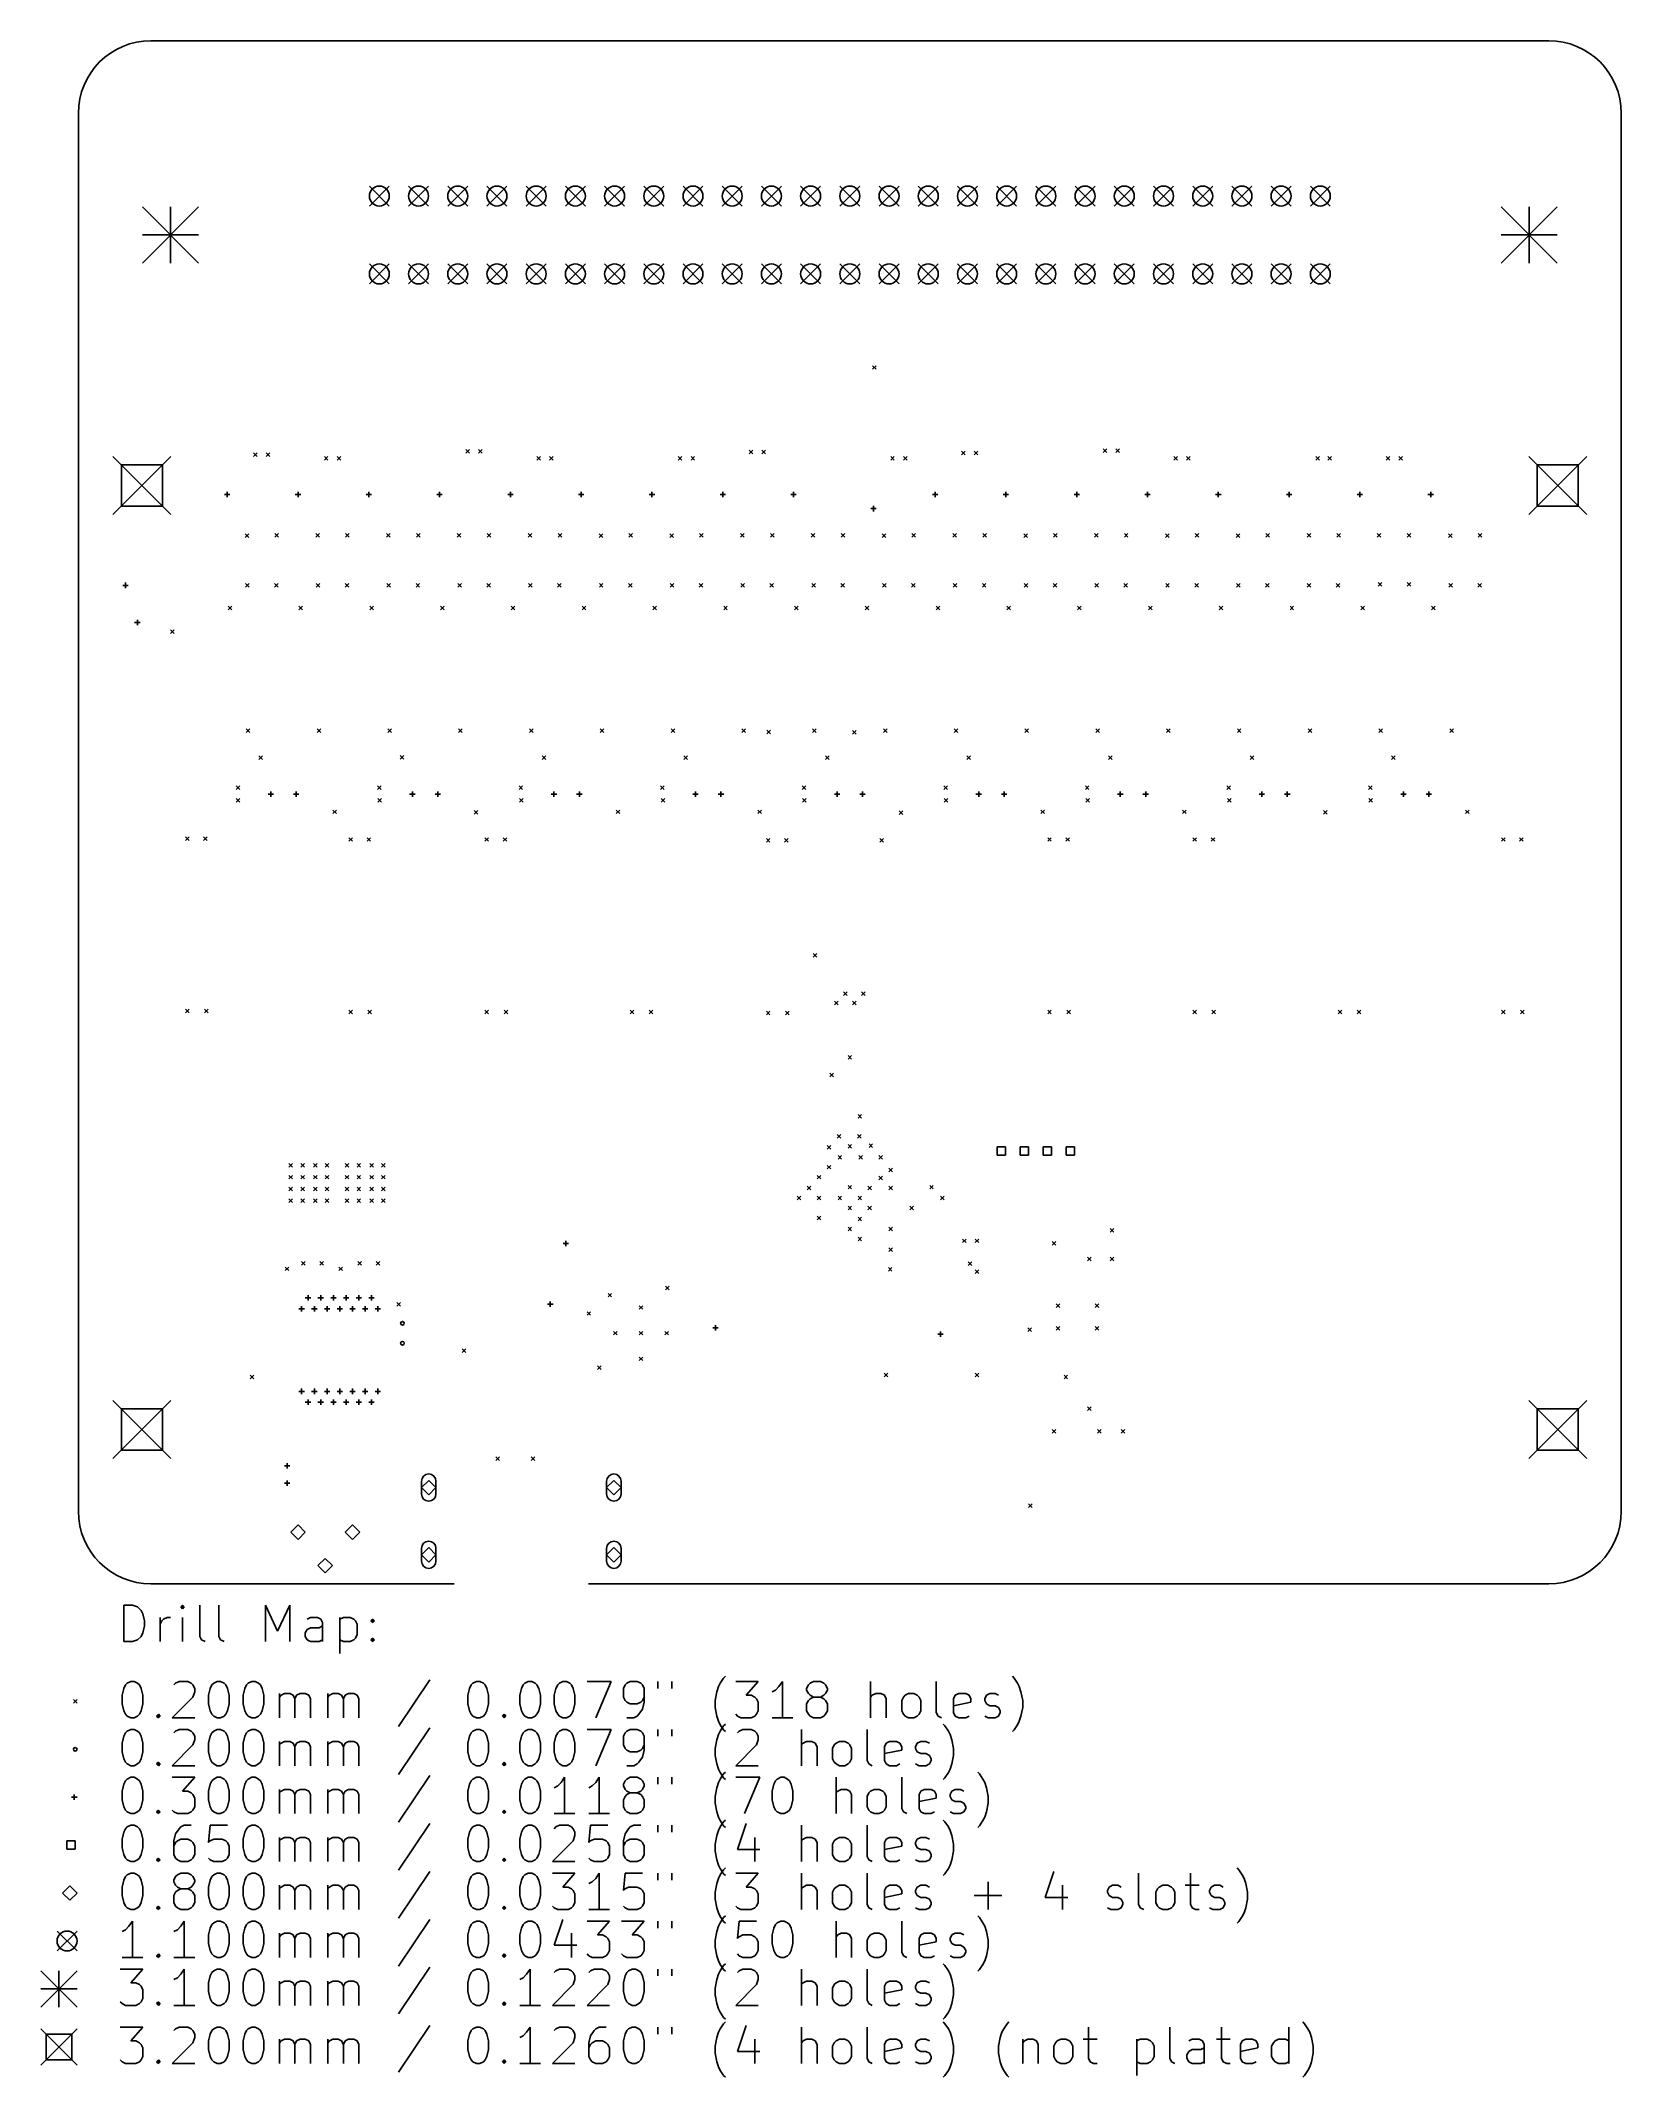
# Model space of a CAD drawing. Extents: x -2 to 85, y -27 to 85.
import ezdxf

# ---------------------------------------------------------------- set-up
doc = ezdxf.new("R2010")
doc.units = 0
doc.layers.add('BLACK', color=7, linetype='CONTINUOUS')

msp = doc.modelspace()

# ---------------------------------------------------------------- linework, layer by layer
at = {"layer": 'BLACK', "linetype": 'CONTINUOUS'}
for p, q in [((4, 85), (81, 85)), ((0, 4), (0, 81)), ((85, 81), (85, 4)), ((16.03, 76.995), (17.13, 75.895)), ((17.13, 76.995), (16.03, 75.895)), ((18.19, 76.995), (19.29, 75.895)), ((19.29, 76.995), (18.19, 75.895)), ((20.35, 76.995), (21.45, 75.895)), ((21.45, 76.995), (20.35, 75.895)), ((22.51, 76.995), (23.61, 75.895)), ((23.61, 76.995), (22.51, 75.895)), ((24.67, 76.995), (25.77, 75.895)), ((25.77, 76.995), (24.67, 75.895)), ((26.83, 76.995), (27.93, 75.895)), ((27.93, 76.995), (26.83, 75.895)), ((28.99, 76.995), (30.09, 75.895)), ((30.09, 76.995), (28.99, 75.895)), ((31.15, 76.995), (32.25, 75.895)), ((32.25, 76.995), (31.15, 75.895)), ((33.31, 76.995), (34.41, 75.895)), ((34.41, 76.995), (33.31, 75.895)), ((35.47, 76.995), (36.57, 75.895)), ((36.57, 76.995), (35.47, 75.895)), ((37.63, 76.995), (38.73, 75.895)), ((38.73, 76.995), (37.63, 75.895)), ((39.79, 76.995), (40.89, 75.895)), ((40.89, 76.995), (39.79, 75.895)), ((41.95, 76.995), (43.05, 75.895)), ((43.05, 76.995), (41.95, 75.895)), ((44.11, 76.995), (45.21, 75.895)), ((45.21, 76.995), (44.11, 75.895)), ((46.27, 76.995), (47.37, 75.895)), ((47.37, 76.995), (46.27, 75.895)), ((48.43, 76.995), (49.53, 75.895)), ((49.53, 76.995), (48.43, 75.895)), ((50.59, 76.995), (51.69, 75.895)), ((51.69, 76.995), (50.59, 75.895)), ((52.75, 76.995), (53.85, 75.895)), ((53.85, 76.995), (52.75, 75.895)), ((54.91, 76.995), (56.01, 75.895)), ((56.01, 76.995), (54.91, 75.895)), ((57.07, 76.995), (58.17, 75.895)), ((58.17, 76.995), (57.07, 75.895)), ((59.23, 76.995), (60.33, 75.895)), ((60.33, 76.995), (59.23, 75.895)), ((61.39, 76.995), (62.49, 75.895)), ((62.49, 76.995), (61.39, 75.895)), ((63.55, 76.995), (64.65, 75.895)), ((64.65, 76.995), (63.55, 75.895)), ((65.71, 76.995), (66.81, 75.895)), ((66.81, 76.995), (65.71, 75.895)), ((67.87, 76.995), (68.97, 75.895)), ((68.97, 76.995), (67.87, 75.895)), ((3.525, 75.85), (6.625, 72.75)), ((6.625, 75.85), (3.525, 72.75)), ((5.075, 75.85), (5.075, 72.75)), ((78.375, 75.85), (81.475, 72.75)), ((81.475, 75.85), (78.375, 72.75)), ((79.925, 75.85), (79.925, 72.75)), ((3.525, 74.3), (6.625, 74.3)), ((78.375, 74.3), (81.475, 74.3)), ((16.03, 72.705), (17.13, 71.605)), ((17.13, 72.705), (16.03, 71.605)), ((18.19, 72.705), (19.29, 71.605)), ((19.29, 72.705), (18.19, 71.605)), ((20.35, 72.705), (21.45, 71.605)), ((21.45, 72.705), (20.35, 71.605)), ((22.51, 72.705), (23.61, 71.605)), ((23.61, 72.705), (22.51, 71.605)), ((24.67, 72.705), (25.77, 71.605)), ((25.77, 72.705), (24.67, 71.605)), ((26.83, 72.705), (27.93, 71.605)), ((27.93, 72.705), (26.83, 71.605)), ((28.99, 72.705), (30.09, 71.605)), ((30.09, 72.705), (28.99, 71.605)), ((31.15, 72.705), (32.25, 71.605)), ((32.25, 72.705), (31.15, 71.605)), ((33.31, 72.705), (34.41, 71.605)), ((34.41, 72.705), (33.31, 71.605)), ((35.47, 72.705), (36.57, 71.605)), ((36.57, 72.705), (35.47, 71.605)), ((37.63, 72.705), (38.73, 71.605)), ((38.73, 72.705), (37.63, 71.605)), ((39.79, 72.705), (40.89, 71.605)), ((40.89, 72.705), (39.79, 71.605)), ((41.95, 72.705), (43.05, 71.605)), ((43.05, 72.705), (41.95, 71.605)), ((44.11, 72.705), (45.21, 71.605)), ((45.21, 72.705), (44.11, 71.605)), ((46.27, 72.705), (47.37, 71.605)), ((47.37, 72.705), (46.27, 71.605)), ((48.43, 72.705), (49.53, 71.605)), ((49.53, 72.705), (48.43, 71.605)), ((50.59, 72.705), (51.69, 71.605)), ((51.69, 72.705), (50.59, 71.605)), ((52.75, 72.705), (53.85, 71.605)), ((53.85, 72.705), (52.75, 71.605)), ((54.91, 72.705), (56.01, 71.605)), ((56.01, 72.705), (54.91, 71.605)), ((57.07, 72.705), (58.17, 71.605)), ((58.17, 72.705), (57.07, 71.605)), ((59.23, 72.705), (60.33, 71.605)), ((60.33, 72.705), (59.23, 71.605)), ((61.39, 72.705), (62.49, 71.605)), ((62.49, 72.705), (61.39, 71.605)), ((63.55, 72.705), (64.65, 71.605)), ((64.65, 72.705), (63.55, 71.605)), ((65.71, 72.705), (66.81, 71.605)), ((66.81, 72.705), (65.71, 71.605)), ((67.87, 72.705), (68.97, 71.605)), ((68.97, 72.705), (67.87, 71.605)), ((43.75, 67.1), (43.95, 66.9)), ((43.95, 67.1), (43.75, 66.9)), ((1.9, 62.1), (5.1, 58.9)), ((5.1, 62.1), (1.9, 58.9)), ((9.65, 62.3066), (9.85, 62.1066)), ((9.85, 62.3066), (9.65, 62.1066)), ((10.35, 62.3066), (10.55, 62.1066)), ((10.55, 62.3066), (10.35, 62.1066)), ((13.55, 62.1), (13.75, 61.9)), ((13.75, 62.1), (13.55, 61.9)), ((14.25, 62.1), (14.45, 61.9)), ((14.45, 62.1), (14.25, 61.9)), ((21.35, 62.4846), (21.55, 62.2846)), ((21.55, 62.4846), (21.35, 62.2846)), ((22.05, 62.4846), (22.25, 62.2846)), ((22.25, 62.4846), (22.05, 62.2846)), ((25.2497, 62.1), (25.4497, 61.9)), ((25.4497, 62.1), (25.2497, 61.9)), ((25.9497, 62.1), (26.1497, 61.9)), ((26.1497, 62.1), (25.9497, 61.9)), ((33.05, 62.1), (33.25, 61.9)), ((33.25, 62.1), (33.05, 61.9)), ((33.75, 62.1), (33.95, 61.9)), ((33.95, 62.1), (33.75, 61.9)), ((36.9498, 62.4374), (37.1497, 62.2374)), ((37.1497, 62.4374), (36.9498, 62.2374)), ((37.6497, 62.4374), (37.8498, 62.2374)), ((37.8498, 62.4374), (37.6497, 62.2374)), ((44.75, 62.1), (44.95, 61.9)), ((44.95, 62.1), (44.75, 61.9)), ((45.45, 62.1), (45.65, 61.9)), ((45.65, 62.1), (45.45, 61.9)), ((48.6497, 62.3873), (48.8498, 62.1873)), ((48.8498, 62.3873), (48.6497, 62.1873)), ((49.3498, 62.3873), (49.5497, 62.1873)), ((49.5497, 62.3873), (49.3498, 62.1873)), ((56.4497, 62.5237), (56.6497, 62.3237)), ((56.6497, 62.5237), (56.4497, 62.3237)), ((57.1497, 62.5237), (57.3498, 62.3237)), ((57.3498, 62.5237), (57.1497, 62.3237)), ((60.35, 62.1), (60.55, 61.9)), ((60.55, 62.1), (60.35, 61.9)), ((61.05, 62.1), (61.25, 61.9)), ((61.25, 62.1), (61.05, 61.9)), ((68.17, 62.1), (68.37, 61.9)), ((68.37, 62.1), (68.17, 61.9)), ((68.83, 62.1), (69.03, 61.9)), ((69.03, 62.1), (68.83, 61.9)), ((72.05, 62.1), (72.25, 61.9)), ((72.25, 62.1), (72.05, 61.9)), ((72.75, 62.1), (72.95, 61.9)), ((72.95, 62.1), (72.75, 61.9)), ((79.9, 62.1), (83.1, 58.9)), ((83.1, 62.1), (79.9, 58.9)), ((4.63138, 61.6314), (2.36862, 61.6314)), ((2.36862, 61.6314), (2.36862, 59.3686)), ((4.63138, 59.3686), (4.63138, 61.6314)), ((82.6314, 61.6314), (80.3686, 61.6314)), ((80.3686, 61.6314), (80.3686, 59.3686)), ((82.6314, 59.3686), (82.6314, 61.6314)), ((8.05, 60), (8.35, 60)), ((8.2, 60.15), (8.2, 59.85)), ((11.95, 60), (12.25, 60)), ((12.1, 60.15), (12.1, 59.85)), ((15.85, 60), (16.15, 60)), ((16, 60.15), (16, 59.85)), ((19.75, 60), (20.05, 60)), ((19.9, 60.15), (19.9, 59.85)), ((23.65, 60), (23.95, 60)), ((23.8, 60.15), (23.8, 59.85)), ((27.55, 60), (27.85, 60)), ((27.7, 60.15), (27.7, 59.85)), ((31.45, 60), (31.75, 60)), ((31.6, 60.15), (31.6, 59.85)), ((35.35, 60), (35.65, 60)), ((35.5, 60.15), (35.5, 59.85)), ((39.25, 60), (39.55, 60)), ((39.4, 60.15), (39.4, 59.85)), ((47.05, 60), (47.35, 60)), ((47.2, 60.15), (47.2, 59.85)), ((50.95, 60), (51.25, 60)), ((51.1, 60.15), (51.1, 59.85)), ((54.85, 60), (55.15, 60)), ((55, 60.15), (55, 59.85)), ((58.75, 60), (59.05, 60)), ((58.9, 60.15), (58.9, 59.85)), ((62.65, 60), (62.95, 60)), ((62.8, 60.15), (62.8, 59.85)), ((66.55, 60), (66.85, 60)), ((66.7, 60.15), (66.7, 59.85)), ((70.45, 60), (70.75, 60)), ((70.6, 60.15), (70.6, 59.85)), ((74.35, 60), (74.65, 60)), ((74.5, 60.15), (74.5, 59.85)), ((2.36862, 59.3686), (4.63138, 59.3686)), ((43.65, 59.225), (43.95, 59.225)), ((43.8, 59.375), (43.8, 59.075)), ((80.3686, 59.3686), (82.6314, 59.3686)), ((9.1875, 57.8375), (9.3875, 57.6375)), ((9.3875, 57.8375), (9.1875, 57.6375)), ((10.825, 57.85), (11.025, 57.65)), ((11.025, 57.85), (10.825, 57.65)), ((13.0747, 57.85), (13.2747, 57.65)), ((13.2747, 57.85), (13.0747, 57.65)), ((14.7247, 57.85), (14.9247, 57.65)), ((14.9247, 57.85), (14.7247, 57.65)), ((16.9748, 57.85), (17.1747, 57.65)), ((17.1747, 57.85), (16.9748, 57.65)), ((18.6247, 57.85), (18.8247, 57.65)), ((18.8247, 57.85), (18.6247, 57.65)), ((20.8747, 57.85), (21.0747, 57.65)), ((21.0747, 57.85), (20.8747, 57.65)), ((22.5247, 57.85), (22.7248, 57.65)), ((22.7248, 57.85), (22.5247, 57.65)), ((24.7747, 57.85), (24.9748, 57.65)), ((24.9748, 57.85), (24.7747, 57.65)), ((26.4247, 57.85), (26.6247, 57.65)), ((26.6247, 57.85), (26.4247, 57.65)), ((28.6874, 57.8374), (28.8874, 57.6374)), ((28.8874, 57.8374), (28.6874, 57.6374)), ((30.3247, 57.85), (30.5247, 57.65)), ((30.5247, 57.85), (30.3247, 57.65)), ((32.5874, 57.8374), (32.7874, 57.6374)), ((32.7874, 57.8374), (32.5874, 57.6374)), ((34.2248, 57.85), (34.4247, 57.65)), ((34.4247, 57.85), (34.2248, 57.65)), ((36.4748, 57.85), (36.6747, 57.65)), ((36.6747, 57.85), (36.4748, 57.65)), ((38.1247, 57.85), (38.3248, 57.65)), ((38.3248, 57.85), (38.1247, 57.65)), ((40.3747, 57.85), (40.5748, 57.65)), ((40.5748, 57.85), (40.3747, 57.65)), ((42.0247, 57.85), (42.2248, 57.65)), ((42.2248, 57.85), (42.0247, 57.65)), ((44.2874, 57.8374), (44.4874, 57.6374)), ((44.4874, 57.8374), (44.2874, 57.6374)), ((45.9247, 57.85), (46.1247, 57.65)), ((46.1247, 57.85), (45.9247, 57.65)), ((48.1747, 57.85), (48.3747, 57.65)), ((48.3747, 57.85), (48.1747, 57.65)), ((49.8247, 57.85), (50.0247, 57.65)), ((50.0247, 57.85), (49.8247, 57.65)), ((52.0874, 57.8374), (52.2874, 57.6374)), ((52.2874, 57.8374), (52.0874, 57.6374)), ((53.7248, 57.85), (53.9247, 57.65)), ((53.9247, 57.85), (53.7248, 57.65)), ((55.9748, 57.85), (56.1747, 57.65)), ((56.1747, 57.85), (55.9748, 57.65)), ((57.6247, 57.85), (57.8247, 57.65)), ((57.8247, 57.85), (57.6247, 57.65)), ((59.8874, 57.8374), (60.0874, 57.6374)), ((60.0874, 57.8374), (59.8874, 57.6374)), ((61.5247, 57.85), (61.7248, 57.65)), ((61.7248, 57.85), (61.5247, 57.65)), ((63.7874, 57.8374), (63.9874, 57.6374)), ((63.9874, 57.8374), (63.7874, 57.6374)), ((65.4248, 57.85), (65.6247, 57.65)), ((65.6247, 57.85), (65.4248, 57.65)), ((67.7, 57.85), (67.9, 57.65)), ((67.9, 57.85), (67.7, 57.65)), ((69.3247, 57.85), (69.5247, 57.65)), ((69.5247, 57.85), (69.3247, 57.65)), ((71.55, 57.8624), (71.75, 57.6624)), ((71.75, 57.8624), (71.55, 57.6624)), ((73.2124, 57.85), (73.4124, 57.65)), ((73.4124, 57.85), (73.2124, 57.65)), ((75.4874, 57.8374), (75.6874, 57.6374)), ((75.6874, 57.8374), (75.4874, 57.6374)), ((77.1247, 57.85), (77.3247, 57.65)), ((77.3247, 57.85), (77.1247, 57.65)), ((2.45, 55), (2.75, 55)), ((2.6, 55.15), (2.6, 54.85)), ((9.2005, 55.1), (9.4005, 54.9)), ((9.4005, 55.1), (9.2005, 54.9)), ((10.8, 55.1), (11, 54.9)), ((11, 55.1), (10.8, 54.9)), ((13.1002, 55.1), (13.3003, 54.9)), ((13.3003, 55.1), (13.1002, 54.9)), ((14.6997, 55.1), (14.8997, 54.9)), ((14.8997, 55.1), (14.6997, 54.9)), ((17.0002, 55.1), (17.2003, 54.9)), ((17.2003, 55.1), (17.0002, 54.9)), ((18.5998, 55.1), (18.7997, 54.9)), ((18.7997, 55.1), (18.5998, 54.9)), ((20.9002, 55.1), (21.1002, 54.9)), ((21.1002, 55.1), (20.9002, 54.9)), ((22.4997, 55.1), (22.6997, 54.9)), ((22.6997, 55.1), (22.4997, 54.9)), ((24.8002, 55.1), (25.0002, 54.9)), ((25.0002, 55.1), (24.8002, 54.9)), ((26.3997, 55.1), (26.5998, 54.9)), ((26.5998, 55.1), (26.3997, 54.9)), ((28.7002, 55.1), (28.9002, 54.9)), ((28.9002, 55.1), (28.7002, 54.9)), ((30.2997, 55.1), (30.4997, 54.9)), ((30.4997, 55.1), (30.2997, 54.9)), ((32.6002, 55.1), (32.8002, 54.9)), ((32.8002, 55.1), (32.6002, 54.9)), ((34.1998, 55.1), (34.3997, 54.9)), ((34.3997, 55.1), (34.1998, 54.9)), ((36.5003, 55.1), (36.7002, 54.9)), ((36.7002, 55.1), (36.5003, 54.9)), ((38.0998, 55.1), (38.2997, 54.9)), ((38.2997, 55.1), (38.0998, 54.9)), ((40.4002, 55.1), (40.6002, 54.9)), ((40.6002, 55.1), (40.4002, 54.9)), ((41.9997, 55.1), (42.1997, 54.9)), ((42.1997, 55.1), (41.9997, 54.9)), ((44.3002, 55.1), (44.5003, 54.9)), ((44.5003, 55.1), (44.3002, 54.9)), ((45.8997, 55.1), (46.0998, 54.9)), ((46.0998, 55.1), (45.8997, 54.9)), ((48.2002, 55.1), (48.4002, 54.9)), ((48.4002, 55.1), (48.2002, 54.9)), ((49.7997, 55.1), (49.9997, 54.9)), ((49.9997, 55.1), (49.7997, 54.9)), ((52.1002, 55.1), (52.3002, 54.9)), ((52.3002, 55.1), (52.1002, 54.9)), ((53.6997, 55.1), (53.8997, 54.9)), ((53.8997, 55.1), (53.6997, 54.9)), ((56.0002, 55.1), (56.2002, 54.9)), ((56.2002, 55.1), (56.0002, 54.9)), ((57.5998, 55.1), (57.7997, 54.9)), ((57.7997, 55.1), (57.5998, 54.9)), ((59.9002, 55.1), (60.1002, 54.9)), ((60.1002, 55.1), (59.9002, 54.9)), ((61.4997, 55.1), (61.6997, 54.9)), ((61.6997, 55.1), (61.4997, 54.9)), ((63.8002, 55.1), (64.0002, 54.9)), ((64.0002, 55.1), (63.8002, 54.9)), ((65.3997, 55.1), (65.5998, 54.9)), ((65.5998, 55.1), (65.3997, 54.9)), ((67.7002, 55.1), (67.9002, 54.9)), ((67.9002, 55.1), (67.7002, 54.9)), ((69.2998, 55.1), (69.4997, 54.9)), ((69.4997, 55.1), (69.2998, 54.9)), ((71.6003, 55.15), (71.8002, 54.95)), ((71.8002, 55.15), (71.6003, 54.95)), ((73.1997, 55.15), (73.3997, 54.95)), ((73.3997, 55.15), (73.1997, 54.95)), ((75.5002, 55.1), (75.7002, 54.9)), ((75.7002, 55.1), (75.5002, 54.9)), ((77.0998, 55.1), (77.2998, 54.9)), ((77.2998, 55.1), (77.0998, 54.9)), ((8.25, 53.85), (8.45, 53.65)), ((8.45, 53.85), (8.25, 53.65)), ((12.15, 53.85), (12.35, 53.65)), ((12.35, 53.85), (12.15, 53.65)), ((16.05, 53.85), (16.25, 53.65)), ((16.25, 53.85), (16.05, 53.65)), ((19.95, 53.85), (20.15, 53.65)), ((20.15, 53.85), (19.95, 53.65)), ((23.85, 53.85), (24.05, 53.65)), ((24.05, 53.85), (23.85, 53.65)), ((27.75, 53.85), (27.95, 53.65)), ((27.95, 53.85), (27.75, 53.65)), ((31.65, 53.85), (31.85, 53.65)), ((31.85, 53.85), (31.65, 53.65)), ((35.55, 53.85), (35.75, 53.65)), ((35.75, 53.85), (35.55, 53.65)), ((39.45, 53.85), (39.65, 53.65)), ((39.65, 53.85), (39.45, 53.65)), ((43.35, 53.85), (43.55, 53.65)), ((43.55, 53.85), (43.35, 53.65)), ((47.25, 53.85), (47.45, 53.65)), ((47.45, 53.85), (47.25, 53.65)), ((51.15, 53.85), (51.35, 53.65)), ((51.35, 53.85), (51.15, 53.65)), ((55.05, 53.85), (55.25, 53.65)), ((55.25, 53.85), (55.05, 53.65)), ((58.95, 53.85), (59.15, 53.65)), ((59.15, 53.85), (58.95, 53.65)), ((62.85, 53.85), (63.05, 53.65)), ((63.05, 53.85), (62.85, 53.65)), ((66.75, 53.85), (66.95, 53.65)), ((66.95, 53.85), (66.75, 53.65)), ((70.65, 53.85), (70.85, 53.65)), ((70.85, 53.85), (70.65, 53.65)), ((74.55, 53.85), (74.75, 53.65)), ((74.75, 53.85), (74.55, 53.65)), ((3.1, 52.95), (3.4, 52.95)), ((3.25, 53.1), (3.25, 52.8)), ((5.075, 52.55), (5.275, 52.35)), ((5.275, 52.55), (5.075, 52.35)), ((9.25, 47.1), (9.45, 46.9)), ((9.45, 47.1), (9.25, 46.9)), ((13.15, 47.1), (13.35, 46.9)), ((13.35, 47.1), (13.15, 46.9)), ((17.05, 47.1), (17.25, 46.9)), ((17.25, 47.1), (17.05, 46.9)), ((20.95, 47.1), (21.15, 46.9)), ((21.15, 47.1), (20.95, 46.9)), ((24.85, 47.1), (25.05, 46.9)), ((25.05, 47.1), (24.85, 46.9)), ((28.75, 47.1), (28.95, 46.9)), ((28.95, 47.1), (28.75, 46.9)), ((32.65, 47.1), (32.85, 46.9)), ((32.85, 47.1), (32.65, 46.9)), ((36.55, 47.1), (36.75, 46.9)), ((36.75, 47.1), (36.55, 46.9)), ((37.925, 47.025), (38.125, 46.825)), ((38.125, 47.025), (37.925, 46.825)), ((40.45, 47.1), (40.65, 46.9)), ((40.65, 47.1), (40.45, 46.9)), ((42.65, 47), (42.85, 46.8)), ((42.85, 47), (42.65, 46.8)), ((44.35, 47.1), (44.55, 46.9)), ((44.55, 47.1), (44.35, 46.9)), ((48.25, 47.1), (48.45, 46.9)), ((48.45, 47.1), (48.25, 46.9)), ((52.15, 47.1), (52.35, 46.9)), ((52.35, 47.1), (52.15, 46.9)), ((56.05, 47.1), (56.25, 46.9)), ((56.25, 47.1), (56.05, 46.9)), ((59.95, 47.1), (60.15, 46.9)), ((60.15, 47.1), (59.95, 46.9)), ((63.85, 47.1), (64.05, 46.9)), ((64.05, 47.1), (63.85, 46.9)), ((67.75, 47.1), (67.95, 46.9)), ((67.95, 47.1), (67.75, 46.9)), ((71.65, 47.1), (71.85, 46.9)), ((71.85, 47.1), (71.65, 46.9)), ((75.55, 47.1), (75.75, 46.9)), ((75.75, 47.1), (75.55, 46.9)), ((9.95, 45.6), (10.15, 45.4)), ((10.15, 45.6), (9.95, 45.4)), ((17.7307, 45.6307), (17.9307, 45.4307)), ((17.9307, 45.6307), (17.7307, 45.4307)), ((25.55, 45.6), (25.75, 45.4)), ((25.75, 45.6), (25.55, 45.4)), ((33.3557, 45.6), (33.5557, 45.4)), ((33.5557, 45.6), (33.3557, 45.4)), ((41.1557, 45.6057), (41.3557, 45.4057)), ((41.3557, 45.6057), (41.1557, 45.4057)), ((48.95, 45.6), (49.15, 45.4)), ((49.15, 45.6), (48.95, 45.4)), ((56.7557, 45.6), (56.9557, 45.4)), ((56.9557, 45.6), (56.7557, 45.4)), ((64.5557, 45.6), (64.7557, 45.4)), ((64.7557, 45.6), (64.5557, 45.4)), ((72.35, 45.6), (72.55, 45.4)), ((72.55, 45.6), (72.35, 45.4)), ((8.7, 43.95), (8.9, 43.75)), ((8.9, 43.95), (8.7, 43.75)), ((16.475, 43.95), (16.675, 43.75)), ((16.675, 43.95), (16.475, 43.75)), ((24.275, 43.95), (24.475, 43.75)), ((24.475, 43.95), (24.275, 43.75)), ((32.075, 43.95), (32.275, 43.75)), ((32.275, 43.95), (32.075, 43.75)), ((39.875, 43.95), (40.075, 43.75)), ((40.075, 43.95), (39.875, 43.75)), ((47.675, 43.95), (47.875, 43.75)), ((47.875, 43.95), (47.675, 43.75)), ((55.475, 43.95), (55.675, 43.75)), ((55.675, 43.95), (55.475, 43.75)), ((63.275, 43.95), (63.475, 43.75)), ((63.475, 43.95), (63.275, 43.75)), ((71.075, 43.95), (71.275, 43.75)), ((71.275, 43.95), (71.075, 43.75)), ((8.7, 43.25), (8.9, 43.05)), ((8.9, 43.25), (8.7, 43.05)), ((10.45, 43.5), (10.75, 43.5)), ((10.6, 43.65), (10.6, 43.35)), ((11.85, 43.5), (12.15, 43.5)), ((12, 43.65), (12, 43.35)), ((16.5, 43.25), (16.7, 43.05)), ((16.7, 43.25), (16.5, 43.05)), ((18.25, 43.5), (18.55, 43.5)), ((18.4, 43.65), (18.4, 43.35)), ((19.65, 43.5), (19.95, 43.5)), ((19.8, 43.65), (19.8, 43.35)), ((24.3, 43.25), (24.5, 43.05)), ((24.5, 43.25), (24.3, 43.05)), ((26.05, 43.5), (26.35, 43.5)), ((26.2, 43.65), (26.2, 43.35)), ((27.45, 43.5), (27.75, 43.5)), ((27.6, 43.65), (27.6, 43.35)), ((32.1, 43.25), (32.3, 43.05)), ((32.3, 43.25), (32.1, 43.05)), ((33.85, 43.5), (34.15, 43.5)), ((34, 43.65), (34, 43.35)), ((35.25, 43.5), (35.55, 43.5)), ((35.4, 43.65), (35.4, 43.35)), ((39.9, 43.25), (40.1, 43.05)), ((40.1, 43.25), (39.9, 43.05)), ((41.65, 43.5), (41.95, 43.5)), ((41.8, 43.65), (41.8, 43.35)), ((43.05, 43.5), (43.35, 43.5)), ((43.2, 43.65), (43.2, 43.35)), ((47.7, 43.25), (47.9, 43.05)), ((47.9, 43.25), (47.7, 43.05)), ((49.45, 43.5), (49.75, 43.5)), ((49.6, 43.65), (49.6, 43.35)), ((50.85, 43.5), (51.15, 43.5)), ((51, 43.65), (51, 43.35)), ((55.5, 43.25), (55.7, 43.05)), ((55.7, 43.25), (55.5, 43.05)), ((57.25, 43.5), (57.55, 43.5)), ((57.4, 43.65), (57.4, 43.35)), ((58.65, 43.5), (58.95, 43.5)), ((58.8, 43.65), (58.8, 43.35)), ((63.3, 43.25), (63.5, 43.05)), ((63.5, 43.25), (63.3, 43.05)), ((65.05, 43.5), (65.35, 43.5)), ((65.2, 43.65), (65.2, 43.35)), ((66.45, 43.5), (66.75, 43.5)), ((66.6, 43.65), (66.6, 43.35)), ((71.1, 43.25), (71.3, 43.05)), ((71.3, 43.25), (71.1, 43.05)), ((72.85, 43.5), (73.15, 43.5)), ((73, 43.65), (73, 43.35)), ((74.25, 43.5), (74.55, 43.5)), ((74.4, 43.65), (74.4, 43.35)), ((14.025, 42.625), (14.225, 42.425)), ((14.225, 42.625), (14.025, 42.425)), ((21.8, 42.6), (22, 42.4)), ((22, 42.6), (21.8, 42.4)), ((29.625, 42.625), (29.825, 42.425)), ((29.825, 42.625), (29.625, 42.425)), ((37.425, 42.625), (37.625, 42.425)), ((37.625, 42.625), (37.425, 42.425)), ((45.225, 42.575), (45.425, 42.375)), ((45.425, 42.575), (45.225, 42.375)), ((53.025, 42.625), (53.225, 42.425)), ((53.225, 42.625), (53.025, 42.425)), ((60.825, 42.625), (61.025, 42.425)), ((61.025, 42.625), (60.825, 42.425)), ((68.6, 42.6), (68.8, 42.4)), ((68.8, 42.6), (68.6, 42.4)), ((76.425, 42.625), (76.625, 42.425)), ((76.625, 42.625), (76.425, 42.425)), ((5.9, 41.15), (6.1, 40.95)), ((6.1, 41.15), (5.9, 40.95)), ((6.9, 41.15), (7.1, 40.95)), ((7.1, 41.15), (6.9, 40.95)), ((14.9, 41.1), (15.1, 40.9)), ((15.1, 41.1), (14.9, 40.9)), ((15.9, 41.1), (16.1, 40.9)), ((16.1, 41.1), (15.9, 40.9)), ((22.4, 41.1), (22.6, 40.9)), ((22.6, 41.1), (22.4, 40.9)), ((23.4, 41.1), (23.6, 40.9)), ((23.6, 41.1), (23.4, 40.9)), ((37.9, 41.05), (38.1, 40.85)), ((38.1, 41.05), (37.9, 40.85)), ((38.9, 41.05), (39.1, 40.85)), ((39.1, 41.05), (38.9, 40.85)), ((44.15, 41.05), (44.35, 40.85)), ((44.35, 41.05), (44.15, 40.85)), ((53.4, 41.1), (53.6, 40.9)), ((53.6, 41.1), (53.4, 40.9)), ((54.4, 41.1), (54.6, 40.9)), ((54.6, 41.1), (54.4, 40.9)), ((61.4, 41.1), (61.6, 40.9)), ((61.6, 41.1), (61.4, 40.9)), ((62.4, 41.1), (62.6, 40.9)), ((62.6, 41.1), (62.4, 40.9)), ((78.4, 41.1), (78.6, 40.9)), ((78.6, 41.1), (78.4, 40.9)), ((79.4, 41.1), (79.6, 40.9)), ((79.6, 41.1), (79.4, 40.9)), ((40.475, 34.725), (40.675, 34.525)), ((40.675, 34.725), (40.475, 34.525)), ((42.15, 32.6), (42.35, 32.4)), ((42.35, 32.6), (42.15, 32.4)), ((43.15, 32.6), (43.35, 32.4)), ((43.35, 32.6), (43.15, 32.4)), ((5.9, 31.65), (6.1, 31.45)), ((6.1, 31.65), (5.9, 31.45)), ((6.95, 31.65), (7.15, 31.45)), ((7.15, 31.65), (6.95, 31.45)), ((14.9, 31.6), (15.1, 31.4)), ((15.1, 31.6), (14.9, 31.4)), ((15.95, 31.6), (16.15, 31.4)), ((16.15, 31.6), (15.95, 31.4)), ((22.4, 31.6), (22.6, 31.4)), ((22.6, 31.6), (22.4, 31.4)), ((23.45, 31.6), (23.65, 31.4)), ((23.65, 31.6), (23.45, 31.4)), ((30.4, 31.6), (30.6, 31.4)), ((30.6, 31.6), (30.4, 31.4)), ((31.45, 31.6), (31.65, 31.4)), ((31.65, 31.6), (31.45, 31.4)), ((37.9, 31.55), (38.1, 31.35)), ((38.1, 31.55), (37.9, 31.35)), ((38.95, 31.55), (39.15, 31.35)), ((39.15, 31.55), (38.95, 31.35)), ((41.65, 32.1), (41.85, 31.9)), ((41.85, 32.1), (41.65, 31.9)), ((42.65, 32.1), (42.85, 31.9)), ((42.85, 32.1), (42.65, 31.9)), ((53.4, 31.6), (53.6, 31.4)), ((53.6, 31.6), (53.4, 31.4)), ((54.45, 31.6), (54.65, 31.4)), ((54.65, 31.6), (54.45, 31.4)), ((61.4, 31.6), (61.6, 31.4)), ((61.6, 31.6), (61.4, 31.4)), ((62.45, 31.6), (62.65, 31.4)), ((62.65, 31.6), (62.45, 31.4)), ((69.4, 31.6), (69.6, 31.4)), ((69.6, 31.6), (69.4, 31.4)), ((70.45, 31.6), (70.65, 31.4)), ((70.65, 31.6), (70.45, 31.4)), ((78.4, 31.6), (78.6, 31.4)), ((78.6, 31.6), (78.4, 31.4)), ((79.45, 31.6), (79.65, 31.4)), ((79.65, 31.6), (79.45, 31.4)), ((41.4, 28.125), (41.6, 27.925)), ((41.6, 28.125), (41.4, 27.925)), ((42.4, 29.1), (42.6, 28.9)), ((42.6, 29.1), (42.4, 28.9)), ((42.95, 25.85), (43.15, 25.65)), ((43.15, 25.85), (42.95, 25.65)), ((41.8, 24.75), (42, 24.55)), ((42, 24.75), (41.8, 24.55)), ((42.9265, 24.7503), (43.1265, 24.5503)), ((43.1265, 24.7503), (42.9265, 24.5503)), ((41.25, 24.15), (41.45, 23.95)), ((41.45, 24.15), (41.25, 23.95)), ((41.85, 23.6), (42.05, 23.4)), ((42.05, 23.6), (41.85, 23.4)), ((42.4, 24.2), (42.6, 24)), ((42.6, 24.2), (42.4, 24)), ((43, 23.6), (43.2, 23.4)), ((43.2, 23.6), (43, 23.4)), ((43.5563, 24.2382), (43.7563, 24.0382)), ((43.7563, 24.2382), (43.5563, 24.0382)), ((44.0993, 23.5993), (44.2993, 23.3993)), ((44.2993, 23.5993), (44.0993, 23.3993)), ((51.0698, 24.0798), (50.6102, 24.0798)), ((50.6102, 24.0798), (50.6102, 23.6202)), ((50.6102, 23.6202), (51.0698, 23.6202)), ((51.0698, 23.6202), (51.0698, 24.0798)), ((52.3398, 24.0798), (51.8802, 24.0798)), ((51.8802, 24.0798), (51.8802, 23.6202)), ((51.8802, 23.6202), (52.3398, 23.6202)), ((52.3398, 23.6202), (52.3398, 24.0798)), ((53.6098, 24.0798), (53.1502, 24.0798)), ((53.1502, 24.0798), (53.1502, 23.6202)), ((53.1502, 23.6202), (53.6098, 23.6202)), ((53.6098, 23.6202), (53.6098, 24.0798)), ((54.8798, 24.0798), (54.4202, 24.0798)), ((54.4202, 24.0798), (54.4202, 23.6202)), ((54.4202, 23.6202), (54.8798, 23.6202)), ((54.8798, 23.6202), (54.8798, 24.0798)), ((11.6, 23.15), (11.8, 22.95)), ((11.8, 23.15), (11.6, 22.95)), ((11.6, 22.5), (11.8, 22.3)), ((11.8, 22.5), (11.6, 22.3)), ((12.25, 23.15), (12.45, 22.95)), ((12.45, 23.15), (12.25, 22.95)), ((12.25, 22.5), (12.45, 22.3)), ((12.45, 22.5), (12.25, 22.3)), ((12.95, 23.15), (13.15, 22.95)), ((13.15, 23.15), (12.95, 22.95)), ((12.95, 22.5), (13.15, 22.3)), ((13.15, 22.5), (12.95, 22.3)), ((13.6, 23.15), (13.8, 22.95)), ((13.8, 23.15), (13.6, 22.95)), ((13.6, 22.5), (13.8, 22.3)), ((13.8, 22.5), (13.6, 22.3)), ((14.7, 23.15), (14.9, 22.95)), ((14.9, 23.15), (14.7, 22.95)), ((14.7, 22.5), (14.9, 22.3)), ((14.9, 22.5), (14.7, 22.3)), ((15.35, 23.15), (15.55, 22.95)), ((15.55, 23.15), (15.35, 22.95)), ((15.35, 22.5), (15.55, 22.3)), ((15.55, 22.5), (15.35, 22.3)), ((16.05, 23.15), (16.25, 22.95)), ((16.25, 23.15), (16.05, 22.95)), ((16.05, 22.5), (16.25, 22.3)), ((16.25, 22.5), (16.05, 22.3)), ((16.7, 23.15), (16.9, 22.95)), ((16.9, 23.15), (16.7, 22.95)), ((16.7, 22.5), (16.9, 22.3)), ((16.9, 22.5), (16.7, 22.3)), ((40.7, 22.5), (40.9, 22.3)), ((40.9, 22.5), (40.7, 22.3)), ((41.25, 23.05), (41.45, 22.85)), ((41.45, 23.05), (41.25, 22.85)), ((44.1, 22.45), (44.3, 22.25)), ((44.3, 22.45), (44.1, 22.25)), ((44.65, 22.9), (44.85, 22.7)), ((44.85, 22.9), (44.65, 22.7)), ((11.6, 21.85), (11.8, 21.65)), ((11.8, 21.85), (11.6, 21.65)), ((12.25, 21.85), (12.45, 21.65)), ((12.45, 21.85), (12.25, 21.65)), ((12.95, 21.85), (13.15, 21.65)), ((13.15, 21.85), (12.95, 21.65)), ((13.6, 21.85), (13.8, 21.65)), ((13.8, 21.85), (13.6, 21.65)), ((14.7, 21.85), (14.9, 21.65)), ((14.9, 21.85), (14.7, 21.65)), ((15.35, 21.85), (15.55, 21.65)), ((15.55, 21.85), (15.35, 21.65)), ((16.05, 21.85), (16.25, 21.65)), ((16.25, 21.85), (16.05, 21.65)), ((16.7, 21.85), (16.9, 21.65)), ((16.9, 21.85), (16.7, 21.65)), ((39.6, 21.35), (39.8, 21.15)), ((39.8, 21.35), (39.6, 21.15)), ((40.15, 21.9), (40.35, 21.7)), ((40.35, 21.9), (40.15, 21.7)), ((40.7, 21.35), (40.9, 21.15)), ((40.9, 21.35), (40.7, 21.15)), ((41.85, 21.35), (42.05, 21.15)), ((42.05, 21.35), (41.85, 21.15)), ((42.4, 21.95), (42.6, 21.75)), ((42.6, 21.95), (42.4, 21.75)), ((42.95, 21.35), (43.15, 21.15)), ((43.15, 21.35), (42.95, 21.15)), ((43.5, 21.9), (43.7, 21.7)), ((43.7, 21.9), (43.5, 21.7)), ((44.65, 21.9), (44.85, 21.7)), ((44.85, 21.9), (44.65, 21.7)), ((46.9, 21.95), (47.1, 21.75)), ((47.1, 21.95), (46.9, 21.75)), ((47.5, 21.35), (47.7, 21.15)), ((47.7, 21.35), (47.5, 21.15)), ((11.6, 21.2), (11.8, 21)), ((11.8, 21.2), (11.6, 21)), ((12.25, 21.2), (12.45, 21)), ((12.45, 21.2), (12.25, 21)), ((12.95, 21.2), (13.15, 21)), ((13.15, 21.2), (12.95, 21)), ((13.6, 21.2), (13.8, 21)), ((13.8, 21.2), (13.6, 21)), ((14.7, 21.2), (14.9, 21)), ((14.9, 21.2), (14.7, 21)), ((15.35, 21.2), (15.55, 21)), ((15.55, 21.2), (15.35, 21)), ((16.05, 21.2), (16.25, 21)), ((16.25, 21.2), (16.05, 21)), ((16.7, 21.2), (16.9, 21)), ((16.9, 21.2), (16.7, 21)), ((40.7, 20.25), (40.9, 20.05)), ((40.9, 20.25), (40.7, 20.05)), ((42.4, 20.8), (42.6, 20.6)), ((42.6, 20.8), (42.4, 20.6)), ((42.95, 20.2), (43.15, 20)), ((43.15, 20.2), (42.95, 20)), ((43.5, 20.8), (43.7, 20.6)), ((43.7, 20.8), (43.5, 20.6)), ((45.8, 20.8), (46, 20.6)), ((46, 20.8), (45.8, 20.6)), ((42.4, 19.65), (42.6, 19.45)), ((42.6, 19.65), (42.4, 19.45)), ((42.95, 19.1), (43.15, 18.9)), ((43.15, 19.1), (42.95, 18.9)), ((44.65, 19.65), (44.85, 19.45)), ((44.85, 19.65), (44.65, 19.45)), ((56.85, 19.575), (57.05, 19.375)), ((57.05, 19.575), (56.85, 19.375)), ((26.7, 18.75), (27, 18.75)), ((26.85, 18.9), (26.85, 18.6)), ((44.65, 18.5), (44.85, 18.3)), ((44.85, 18.5), (44.65, 18.3)), ((48.7, 18.9923), (48.9, 18.7923)), ((48.9, 18.9923), (48.7, 18.7923)), ((49.4, 18.9923), (49.6, 18.7923)), ((49.6, 18.9923), (49.4, 18.7923)), ((53.65, 18.85), (53.85, 18.65)), ((53.85, 18.85), (53.65, 18.65)), ((55.6, 18), (55.8, 17.8)), ((55.8, 18), (55.6, 17.8)), ((56.85, 18), (57.05, 17.8)), ((57.05, 18), (56.85, 17.8)), ((11.4, 17.45), (11.6, 17.25)), ((11.6, 17.45), (11.4, 17.25)), ((12.3, 17.75), (12.5, 17.55)), ((12.5, 17.75), (12.3, 17.55)), ((13.3, 17.75), (13.5, 17.55)), ((13.5, 17.75), (13.3, 17.55)), ((14.35, 17.45), (14.55, 17.25)), ((14.55, 17.45), (14.35, 17.25)), ((15.4, 17.75), (15.6, 17.55)), ((15.6, 17.75), (15.4, 17.55)), ((16.4, 17.75), (16.6, 17.55)), ((16.6, 17.75), (16.4, 17.55)), ((44.6212, 17.4208), (44.8212, 17.2208)), ((44.8212, 17.4208), (44.6212, 17.2208)), ((49.0204, 17.7339), (49.2204, 17.5339)), ((49.2204, 17.7339), (49.0204, 17.5339)), ((49.4, 17.3), (49.6, 17.1)), ((49.6, 17.3), (49.4, 17.1)), ((12.5, 15.75), (12.8, 15.75)), ((12.65, 15.9), (12.65, 15.6)), ((13.2, 15.75), (13.5, 15.75)), ((13.35, 15.9), (13.35, 15.6)), ((13.9, 15.75), (14.2, 15.75)), ((14.05, 15.9), (14.05, 15.6)), ((14.6, 15.75), (14.9, 15.75)), ((14.75, 15.9), (14.75, 15.6)), ((15.3, 15.75), (15.6, 15.75)), ((15.45, 15.9), (15.45, 15.6)), ((16, 15.75), (16.3, 15.75)), ((16.15, 15.9), (16.15, 15.6)), ((29.1777, 16), (29.3777, 15.8)), ((29.3777, 16), (29.1777, 15.8)), ((32.35, 16.4), (32.55, 16.2)), ((32.55, 16.4), (32.35, 16.2)), ((12.15, 15.15), (12.45, 15.15)), ((12.3, 15.3), (12.3, 15)), ((12.85, 15.15), (13.15, 15.15)), ((13, 15.3), (13, 15)), ((13.55, 15.15), (13.85, 15.15)), ((13.7, 15.3), (13.7, 15)), ((14.25, 15.15), (14.55, 15.15)), ((14.4, 15.3), (14.4, 15)), ((14.95, 15.15), (15.25, 15.15)), ((15.1, 15.3), (15.1, 15)), ((15.65, 15.15), (15.95, 15.15)), ((15.8, 15.3), (15.8, 15)), ((16.35, 15.15), (16.65, 15.15)), ((16.5, 15.3), (16.5, 15)), ((17.55, 15.5), (17.75, 15.3)), ((17.75, 15.5), (17.55, 15.3)), ((25.85, 15.4), (26.15, 15.4)), ((26, 15.55), (26, 15.25)), ((28.0219, 14.9908), (28.2219, 14.7908)), ((28.2219, 14.9908), (28.0219, 14.7908)), ((30.8968, 15.321), (31.0968, 15.121)), ((31.0968, 15.321), (30.8968, 15.121)), ((53.875, 15.425), (54.075, 15.225)), ((54.075, 15.425), (53.875, 15.225)), ((56.025, 15.425), (56.225, 15.225)), ((56.225, 15.425), (56.025, 15.225)), ((29.4826, 13.9068), (29.6826, 13.7068)), ((29.6826, 13.9068), (29.4826, 13.7068)), ((30.8968, 13.9068), (31.0968, 13.7068)), ((31.0968, 13.9068), (30.8968, 13.7068)), ((32.311, 13.9068), (32.511, 13.7068)), ((32.511, 13.9068), (32.311, 13.7068)), ((34.95, 14.1), (35.25, 14.1)), ((35.1, 14.25), (35.1, 13.95)), ((47.35, 13.75), (47.65, 13.75)), ((47.5, 13.9), (47.5, 13.6)), ((52.3027, 14.1), (52.5027, 13.9)), ((52.5027, 14.1), (52.3027, 13.9)), ((53.875, 14.175), (54.075, 13.975)), ((54.075, 14.175), (53.875, 13.975)), ((56.025, 14.175), (56.225, 13.975)), ((56.225, 14.175), (56.025, 13.975)), ((21.15, 12.95), (21.35, 12.75)), ((21.35, 12.95), (21.15, 12.75)), ((30.8968, 12.4925), (31.0968, 12.2925)), ((31.0968, 12.4925), (30.8968, 12.2925)), ((9.4685, 11.5), (9.6685, 11.3)), ((9.6685, 11.5), (9.4685, 11.3)), ((28.6, 12), (28.8, 11.8)), ((28.8, 12), (28.6, 11.8)), ((44.4, 11.6), (44.6, 11.4)), ((44.6, 11.6), (44.4, 11.4)), ((49.4, 11.6), (49.6, 11.4)), ((49.6, 11.6), (49.4, 11.4)), ((54.3, 11.5), (54.5, 11.3)), ((54.5, 11.5), (54.3, 11.3)), ((1.9, 10.1), (5.1, 6.9)), ((5.1, 10.1), (1.9, 6.9)), ((12.15, 10.6), (12.45, 10.6)), ((12.3, 10.75), (12.3, 10.45)), ((12.65, 10.15), (12.65, 9.85)), ((12.85, 10.6), (13.15, 10.6)), ((13, 10.75), (13, 10.45)), ((13.35, 10.15), (13.35, 9.85)), ((13.55, 10.6), (13.85, 10.6)), ((13.7, 10.75), (13.7, 10.45)), ((14.05, 10.15), (14.05, 9.85)), ((14.25, 10.6), (14.55, 10.6)), ((14.4, 10.75), (14.4, 10.45)), ((14.75, 10.15), (14.75, 9.85)), ((14.95, 10.6), (15.25, 10.6)), ((15.1, 10.75), (15.1, 10.45)), ((15.45, 10.15), (15.45, 9.85)), ((15.65, 10.6), (15.95, 10.6)), ((15.8, 10.75), (15.8, 10.45)), ((16.15, 10.15), (16.15, 9.85)), ((16.35, 10.6), (16.65, 10.6)), ((16.5, 10.75), (16.5, 10.45)), ((79.9, 10.1), (83.1, 6.9)), ((83.1, 10.1), (79.9, 6.9)), ((4.63138, 9.63138), (2.36862, 9.63138)), ((2.36862, 9.63138), (2.36862, 7.36862)), ((4.63138, 7.36862), (4.63138, 9.63138)), ((12.5, 10), (12.8, 10)), ((13.2, 10), (13.5, 10)), ((13.9, 10), (14.2, 10)), ((14.6, 10), (14.9, 10)), ((15.3, 10), (15.6, 10)), ((16, 10), (16.3, 10)), ((55.6, 9.75), (55.8, 9.55)), ((55.8, 9.75), (55.6, 9.55)), ((82.6314, 9.63138), (80.3686, 9.63138)), ((80.3686, 9.63138), (80.3686, 7.36862)), ((82.6314, 7.36862), (82.6314, 9.63138)), ((53.65, 8.5), (53.85, 8.3)), ((53.85, 8.5), (53.65, 8.3)), ((56.15, 8.5), (56.35, 8.3)), ((56.35, 8.5), (56.15, 8.3)), ((57.45, 8.5), (57.65, 8.3)), ((57.65, 8.5), (57.45, 8.3)), ((2.36862, 7.36862), (4.63138, 7.36862)), ((23, 7), (23.2, 6.8)), ((23.2, 7), (23, 6.8)), ((24.95, 7), (25.15, 6.8)), ((25.15, 7), (24.95, 6.8)), ((80.3686, 7.36862), (82.6314, 7.36862)), ((11.35, 6.5), (11.65, 6.5)), ((11.5, 6.65), (11.5, 6.35)), ((11.5, 5.7), (11.5, 5.4)), ((19.3, 5.7), (18.9, 5.3)), ((18.9, 5.65), (18.9, 4.95)), ((19.7, 5.3), (19.3, 5.7)), ((19.7, 5.65), (19.7, 4.95)), ((29.5, 5.7), (29.1, 5.3)), ((29.1, 5.65), (29.1, 4.95)), ((29.9, 5.3), (29.5, 5.7)), ((29.9, 5.65), (29.9, 4.95)), ((11.35, 5.55), (11.65, 5.55)), ((18.9, 5.3), (19.3, 4.9)), ((19.3, 4.9), (19.7, 5.3)), ((29.1, 5.3), (29.5, 4.9)), ((29.5, 4.9), (29.9, 5.3)), ((52.35, 4.4), (52.55, 4.2)), ((52.55, 4.4), (52.35, 4.2)), ((12.1, 3.25), (11.7, 2.85)), ((11.7, 2.85), (12.1, 2.45)), ((12.5, 2.85), (12.1, 3.25)), ((12.1, 2.45), (12.5, 2.85)), ((15.1, 3.25), (14.7, 2.85)), ((14.7, 2.85), (15.1, 2.45)), ((15.5, 2.85), (15.1, 3.25)), ((15.1, 2.45), (15.5, 2.85)), ((13.6, 1.4), (13.2, 1)), ((14, 1), (13.6, 1.4)), ((19.3, 2), (18.9, 1.6)), ((18.9, 1.95), (18.9, 1.25)), ((18.9, 1.6), (19.3, 1.2)), ((19.7, 1.6), (19.3, 2)), ((19.3, 1.2), (19.7, 1.6)), ((19.7, 1.95), (19.7, 1.25)), ((29.5, 2), (29.1, 1.6)), ((29.1, 1.95), (29.1, 1.25)), ((29.1, 1.6), (29.5, 1.2)), ((29.9, 1.6), (29.5, 2)), ((29.5, 1.2), (29.9, 1.6)), ((29.9, 1.95), (29.9, 1.25)), ((20.7, 0), (4, 0)), ((13.2, 1), (13.6, 0.6)), ((13.6, 0.6), (14, 1)), ((81, 0), (28.1, 0)), ((2.50119, -3.17976), (2.50119, -1.17976)), ((2.50119, -1.17976), (2.97738, -1.17976)), ((2.97738, -1.17976), (3.26309, -1.275)), ((3.26309, -1.275), (3.45357, -1.46548)), ((3.45357, -1.46548), (3.54881, -1.65595)), ((3.54881, -1.65595), (3.64405, -2.0369)), ((3.64405, -2.0369), (3.64405, -2.32262)), ((4.50119, -3.17976), (4.50119, -1.84643)), ((4.50119, -2.22738), (4.59643, -2.0369)), ((4.59643, -2.0369), (4.69167, -1.94167)), ((4.69167, -1.94167), (4.88214, -1.84643)), ((4.88214, -1.84643), (5.07262, -1.84643)), ((5.73928, -1.17976), (5.64405, -1.275)), ((5.64405, -1.275), (5.73928, -1.37024)), ((5.83452, -1.275), (5.73928, -1.17976)), ((5.73928, -1.17976), (5.73928, -1.37024)), ((5.73928, -1.37024), (5.83452, -1.275)), ((5.73928, -3.17976), (5.73928, -1.84643)), ((6.69167, -2.89405), (6.69167, -1.17976)), ((7.73928, -2.89405), (7.73928, -1.17976)), ((10.3107, -3.17976), (10.3107, -1.17976)), ((10.3107, -1.17976), (10.9774, -2.60833)), ((10.9774, -2.60833), (11.644, -1.17976)), ((11.644, -1.17976), (11.644, -3.17976)), ((12.7869, -1.84643), (12.5964, -1.94167)), ((13.1679, -1.84643), (12.7869, -1.84643)), ((13.3583, -1.94167), (13.1679, -1.84643)), ((13.4536, -2.13214), (13.3583, -1.94167)), ((13.4536, -3.17976), (13.4536, -2.13214)), ((14.406, -1.84643), (14.406, -3.84643)), ((14.406, -1.94167), (14.5964, -1.84643)), ((14.5964, -1.84643), (14.9774, -1.84643)), ((14.9774, -1.84643), (15.1679, -1.94167)), ((15.1679, -1.94167), (15.2631, -2.0369)), ((15.2631, -2.0369), (15.3583, -2.22738)), ((15.3583, -2.22738), (15.3583, -2.79881)), ((16.1202, -2.0369), (16.2155, -1.94167)), ((16.2155, -2.13214), (16.1202, -2.0369)), ((16.2155, -1.94167), (16.3107, -2.0369)), ((16.2155, -1.94167), (16.2155, -2.13214)), ((16.3107, -2.0369), (16.2155, -2.13214)), ((2.97738, -3.17976), (2.50119, -3.17976)), ((3.26309, -3.08452), (2.97738, -3.17976)), ((3.45357, -2.89405), (3.26309, -3.08452)), ((3.54881, -2.70357), (3.45357, -2.89405)), ((3.64405, -2.32262), (3.54881, -2.70357)), ((6.7869, -3.08452), (6.69167, -2.89405)), ((6.97738, -3.17976), (6.7869, -3.08452)), ((7.83452, -3.08452), (7.73928, -2.89405)), ((8.025, -3.17976), (7.83452, -3.08452)), ((12.5012, -2.70357), (12.5964, -2.51309)), ((12.5012, -2.89405), (12.5012, -2.70357)), ((12.5964, -3.08452), (12.5012, -2.89405)), ((12.5964, -2.51309), (12.7869, -2.41786)), ((12.7869, -3.17976), (12.5964, -3.08452)), ((12.7869, -2.41786), (13.2631, -2.41786)), ((13.2631, -3.17976), (12.7869, -3.17976)), ((13.2631, -2.41786), (13.4536, -2.32262)), ((13.4536, -3.08452), (13.2631, -3.17976)), ((14.5964, -3.17976), (14.406, -3.08452)), ((14.9774, -3.17976), (14.5964, -3.17976)), ((15.1679, -3.08452), (14.9774, -3.17976)), ((15.2631, -2.98928), (15.1679, -3.08452)), ((15.3583, -2.79881), (15.2631, -2.98928)), ((16.1202, -3.08452), (16.2155, -2.98928)), ((16.2155, -3.17976), (16.1202, -3.08452)), ((16.2155, -2.98928), (16.3107, -3.08452)), ((16.2155, -2.98928), (16.2155, -3.17976)), ((16.3107, -3.08452), (16.2155, -3.17976)), ((2.50119, -5.76071), (2.59643, -5.57024)), ((2.59643, -5.57024), (2.69167, -5.475)), ((2.69167, -5.475), (2.88214, -5.37976)), ((2.88214, -5.37976), (3.07262, -5.37976)), ((3.07262, -5.37976), (3.26309, -5.475)), ((3.26309, -5.475), (3.35833, -5.57024)), ((3.35833, -5.57024), (3.45357, -5.76071)), ((5.26309, -5.57024), (5.35833, -5.475)), ((5.35833, -5.475), (5.54881, -5.37976)), ((5.54881, -5.37976), (6.025, -5.37976)), ((6.025, -5.37976), (6.21548, -5.475)), ((6.21548, -5.475), (6.31071, -5.57024)), ((6.31071, -5.57024), (6.40595, -5.76071)), ((7.26309, -5.76071), (7.35833, -5.57024)), ((7.35833, -5.57024), (7.45357, -5.475)), ((7.45357, -5.475), (7.64405, -5.37976)), ((7.64405, -5.37976), (7.83452, -5.37976)), ((7.83452, -5.37976), (8.025, -5.475)), ((8.025, -5.475), (8.12024, -5.57024)), ((8.12024, -5.57024), (8.21548, -5.76071)), ((9.16786, -5.76071), (9.26309, -5.57024)), ((9.26309, -5.57024), (9.35833, -5.475)), ((9.35833, -5.475), (9.54881, -5.37976)), ((9.54881, -5.37976), (9.73928, -5.37976)), ((9.73928, -5.37976), (9.92976, -5.475)), ((9.92976, -5.475), (10.025, -5.57024)), ((10.025, -5.57024), (10.1202, -5.76071)), ((19.3583, -5.28452), (17.644, -7.85595)), ((21.5488, -5.76071), (21.644, -5.57024)), ((21.644, -5.57024), (21.7393, -5.475)), ((21.7393, -5.475), (21.9298, -5.37976)), ((21.9298, -5.37976), (22.1202, -5.37976)), ((22.1202, -5.37976), (22.3107, -5.475)), ((22.3107, -5.475), (22.406, -5.57024)), ((22.406, -5.57024), (22.5012, -5.76071)), ((24.406, -5.76071), (24.5012, -5.57024)), ((24.5012, -5.57024), (24.5964, -5.475)), ((24.5964, -5.475), (24.7869, -5.37976)), ((24.7869, -5.37976), (24.9774, -5.37976)), ((24.9774, -5.37976), (25.1679, -5.475)), ((25.1679, -5.475), (25.2631, -5.57024)), ((25.2631, -5.57024), (25.3583, -5.76071)), ((26.3107, -5.76071), (26.406, -5.57024)), ((26.406, -5.57024), (26.5012, -5.475)), ((26.5012, -5.475), (26.6917, -5.37976)), ((26.6917, -5.37976), (26.8821, -5.37976)), ((26.8821, -5.37976), (27.0726, -5.475)), ((27.0726, -5.475), (27.1679, -5.57024)), ((27.1679, -5.57024), (27.2631, -5.76071)), ((28.025, -5.37976), (29.3583, -5.37976)), ((29.3583, -5.37976), (28.5012, -7.37976)), ((30.1202, -5.57024), (30.025, -5.76071)), ((30.2155, -5.475), (30.1202, -5.57024)), ((30.406, -5.37976), (30.2155, -5.475)), ((30.7869, -5.37976), (30.406, -5.37976)), ((30.9774, -5.475), (30.7869, -5.37976)), ((31.0726, -5.57024), (30.9774, -5.475)), ((31.1679, -5.76071), (31.0726, -5.57024)), ((31.9298, -5.37976), (31.9298, -5.76071)), ((32.6917, -5.37976), (32.6917, -5.76071)), ((35.2631, -5.66548), (35.3583, -5.475)), ((35.3583, -5.475), (35.5488, -5.18928)), ((35.5488, -5.18928), (35.644, -5.09405)), ((36.2155, -5.37976), (37.4536, -5.37976)), ((37.4536, -5.37976), (36.7869, -6.14167)), ((38.7869, -5.37976), (38.5964, -5.66548)), ((38.7869, -7.37976), (38.7869, -5.37976)), ((40.1202, -5.76071), (40.2155, -5.57024)), ((40.2155, -5.57024), (40.3107, -5.475)), ((40.3107, -5.475), (40.5012, -5.37976)), ((40.5012, -5.37976), (40.8821, -5.37976)), ((40.8821, -5.37976), (41.0726, -5.475)), ((41.0726, -5.475), (41.1679, -5.57024)), ((41.1679, -5.57024), (41.2631, -5.76071)), ((43.644, -7.37976), (43.644, -5.37976)), ((47.2631, -7.09405), (47.2631, -5.37976)), ((51.5488, -5.18928), (51.4536, -5.09405)), ((51.7393, -5.475), (51.5488, -5.18928)), ((51.8345, -5.66548), (51.7393, -5.475)), ((-0.275, -6.375), (-0.075, -6.575)), ((-0.075, -6.375), (-0.275, -6.575)), ((2.40595, -6.14167), (2.50119, -5.76071)), ((2.40595, -6.61786), (2.40595, -6.14167)), ((2.50119, -6.99881), (2.40595, -6.61786)), ((3.45357, -5.76071), (3.54881, -6.14167)), ((3.54881, -6.61786), (3.45357, -6.99881)), ((3.54881, -6.14167), (3.54881, -6.61786)), ((6.31071, -6.2369), (5.16786, -7.37976)), ((6.40595, -5.95119), (6.31071, -6.2369)), ((6.40595, -5.76071), (6.40595, -5.95119)), ((7.16786, -6.14167), (7.26309, -5.76071)), ((7.16786, -6.61786), (7.16786, -6.14167)), ((7.26309, -6.99881), (7.16786, -6.61786)), ((8.21548, -5.76071), (8.31071, -6.14167)), ((8.31071, -6.61786), (8.21548, -6.99881)), ((8.31071, -6.14167), (8.31071, -6.61786)), ((9.07262, -6.14167), (9.16786, -5.76071)), ((9.07262, -6.61786), (9.07262, -6.14167)), ((9.16786, -6.99881), (9.07262, -6.61786)), ((10.1202, -5.76071), (10.2155, -6.14167)), ((10.2155, -6.61786), (10.1202, -6.99881)), ((10.2155, -6.14167), (10.2155, -6.61786)), ((11.0726, -7.37976), (11.0726, -6.04643)), ((11.0726, -6.2369), (11.1679, -6.14167)), ((11.1679, -6.14167), (11.3583, -6.04643)), ((11.3583, -6.04643), (11.644, -6.04643)), ((11.644, -6.04643), (11.8345, -6.14167)), ((11.8345, -6.14167), (11.9298, -6.33214)), ((11.9298, -6.33214), (12.025, -6.14167)), ((11.9298, -6.33214), (11.9298, -7.37976)), ((12.025, -6.14167), (12.2155, -6.04643)), ((12.2155, -6.04643), (12.5012, -6.04643)), ((12.5012, -6.04643), (12.6917, -6.14167)), ((12.6917, -6.14167), (12.7869, -6.33214)), ((12.7869, -6.33214), (12.7869, -7.37976)), ((13.7393, -7.37976), (13.7393, -6.04643)), ((13.7393, -6.2369), (13.8345, -6.14167)), ((13.8345, -6.14167), (14.025, -6.04643)), ((14.025, -6.04643), (14.3107, -6.04643)), ((14.3107, -6.04643), (14.5012, -6.14167)), ((14.5012, -6.14167), (14.5964, -6.33214)), ((14.5964, -6.33214), (14.6917, -6.14167)), ((14.5964, -6.33214), (14.5964, -7.37976)), ((14.6917, -6.14167), (14.8821, -6.04643)), ((14.8821, -6.04643), (15.1679, -6.04643)), ((15.1679, -6.04643), (15.3583, -6.14167)), ((15.3583, -6.14167), (15.4536, -6.33214)), ((15.4536, -6.33214), (15.4536, -7.37976)), ((21.4536, -6.14167), (21.5488, -5.76071)), ((21.4536, -6.61786), (21.4536, -6.14167)), ((21.5488, -6.99881), (21.4536, -6.61786)), ((22.5012, -5.76071), (22.5964, -6.14167)), ((22.5964, -6.61786), (22.5012, -6.99881)), ((22.5964, -6.14167), (22.5964, -6.61786)), ((24.3107, -6.14167), (24.406, -5.76071)), ((24.3107, -6.61786), (24.3107, -6.14167)), ((24.406, -6.99881), (24.3107, -6.61786)), ((25.3583, -5.76071), (25.4536, -6.14167)), ((25.4536, -6.61786), (25.3583, -6.99881)), ((25.4536, -6.14167), (25.4536, -6.61786)), ((26.2155, -6.14167), (26.3107, -5.76071)), ((26.2155, -6.61786), (26.2155, -6.14167)), ((26.3107, -6.99881), (26.2155, -6.61786)), ((27.2631, -5.76071), (27.3583, -6.14167)), ((27.3583, -6.61786), (27.2631, -6.99881)), ((27.3583, -6.14167), (27.3583, -6.61786)), ((30.025, -5.76071), (30.025, -6.2369)), ((30.025, -6.2369), (30.1202, -6.42738)), ((30.1202, -6.42738), (30.2155, -6.52262)), ((30.2155, -6.52262), (30.406, -6.61786)), ((30.406, -6.61786), (30.7869, -6.61786)), ((30.7869, -6.61786), (30.9774, -6.52262)), ((30.9774, -6.52262), (31.0726, -6.42738)), ((31.0726, -6.42738), (31.1679, -6.2369)), ((31.0726, -6.90357), (31.1679, -6.52262)), ((31.1679, -6.52262), (31.1679, -5.76071)), ((35.0726, -6.42738), (35.1679, -5.95119)), ((35.0726, -6.80833), (35.0726, -6.42738)), ((35.1679, -5.95119), (35.2631, -5.66548)), ((36.7869, -6.14167), (37.0726, -6.14167)), ((37.0726, -6.14167), (37.2631, -6.2369)), ((37.2631, -6.2369), (37.3583, -6.33214)), ((37.3583, -6.33214), (37.4536, -6.52262)), ((37.4536, -6.52262), (37.4536, -6.99881)), ((38.406, -5.85595), (38.2155, -5.95119)), ((38.5964, -5.66548), (38.406, -5.85595)), ((40.1202, -5.85595), (40.1202, -5.76071)), ((40.2155, -6.04643), (40.1202, -5.85595)), ((40.2155, -6.42738), (40.1202, -6.61786)), ((40.1202, -6.61786), (40.1202, -6.99881)), ((40.3107, -6.14167), (40.2155, -6.04643)), ((40.3107, -6.33214), (40.2155, -6.42738)), ((40.5012, -6.2369), (40.3107, -6.14167)), ((40.5012, -6.2369), (40.3107, -6.33214)), ((40.8821, -6.2369), (40.5012, -6.2369)), ((41.0726, -6.14167), (40.8821, -6.2369)), ((41.0726, -6.33214), (40.8821, -6.2369)), ((41.1679, -6.04643), (41.0726, -6.14167)), ((41.1679, -6.42738), (41.0726, -6.33214)), ((41.2631, -5.85595), (41.1679, -6.04643)), ((41.2631, -6.61786), (41.1679, -6.42738)), ((41.2631, -5.76071), (41.2631, -5.85595)), ((41.2631, -6.99881), (41.2631, -6.61786)), ((43.7393, -6.14167), (43.644, -6.2369)), ((43.9298, -6.04643), (43.7393, -6.14167)), ((44.2155, -6.04643), (43.9298, -6.04643)), ((44.406, -6.14167), (44.2155, -6.04643)), ((44.5012, -6.33214), (44.406, -6.14167)), ((44.5012, -7.37976), (44.5012, -6.33214)), ((45.3583, -6.42738), (45.4536, -6.2369)), ((45.3583, -6.99881), (45.3583, -6.42738)), ((45.4536, -6.2369), (45.5488, -6.14167)), ((45.5488, -6.14167), (45.7393, -6.04643)), ((45.7393, -6.04643), (46.025, -6.04643)), ((46.025, -6.04643), (46.2155, -6.14167)), ((46.2155, -6.14167), (46.3107, -6.2369)), ((46.3107, -6.2369), (46.406, -6.42738)), ((46.406, -6.42738), (46.406, -6.99881)), ((48.2155, -6.33214), (48.3107, -6.14167)), ((48.2155, -7.09405), (48.2155, -6.33214)), ((49.1679, -6.52262), (48.2155, -6.7131)), ((48.3107, -6.14167), (48.5012, -6.04643)), ((48.5012, -6.04643), (48.8821, -6.04643)), ((48.8821, -6.04643), (49.0726, -6.14167)), ((49.0726, -6.14167), (49.1679, -6.33214)), ((49.1679, -6.33214), (49.1679, -6.52262)), ((49.9298, -6.33214), (50.025, -6.14167)), ((49.9298, -6.42738), (49.9298, -6.33214)), ((50.025, -6.61786), (49.9298, -6.42738)), ((50.025, -6.14167), (50.2155, -6.04643)), ((50.2155, -6.7131), (50.025, -6.61786)), ((50.2155, -6.04643), (50.5012, -6.04643)), ((50.5012, -6.7131), (50.2155, -6.7131)), ((50.5012, -6.04643), (50.6917, -6.14167)), ((50.6917, -6.80833), (50.5012, -6.7131)), ((51.9298, -5.95119), (51.8345, -5.66548)), ((52.025, -6.42738), (51.9298, -5.95119)), ((52.025, -6.80833), (52.025, -6.42738)), ((2.59643, -7.18928), (2.50119, -6.99881)), ((2.69167, -7.28452), (2.59643, -7.18928)), ((2.88214, -7.37976), (2.69167, -7.28452)), ((3.07262, -7.37976), (2.88214, -7.37976)), ((3.26309, -7.28452), (3.07262, -7.37976)), ((3.35833, -7.18928), (3.26309, -7.28452)), ((3.45357, -6.99881), (3.35833, -7.18928)), ((4.31071, -7.28452), (4.40595, -7.18928)), ((4.40595, -7.37976), (4.31071, -7.28452)), ((4.40595, -7.18928), (4.50119, -7.28452)), ((4.40595, -7.18928), (4.40595, -7.37976)), ((4.50119, -7.28452), (4.40595, -7.37976)), ((5.16786, -7.37976), (6.40595, -7.37976)), ((7.35833, -7.18928), (7.26309, -6.99881)), ((7.45357, -7.28452), (7.35833, -7.18928)), ((7.64405, -7.37976), (7.45357, -7.28452)), ((7.83452, -7.37976), (7.64405, -7.37976)), ((8.025, -7.28452), (7.83452, -7.37976)), ((8.12024, -7.18928), (8.025, -7.28452)), ((8.21548, -6.99881), (8.12024, -7.18928)), ((9.26309, -7.18928), (9.16786, -6.99881)), ((9.35833, -7.28452), (9.26309, -7.18928)), ((9.54881, -7.37976), (9.35833, -7.28452)), ((9.73928, -7.37976), (9.54881, -7.37976)), ((9.92976, -7.28452), (9.73928, -7.37976)), ((10.025, -7.18928), (9.92976, -7.28452)), ((10.1202, -6.99881), (10.025, -7.18928)), ((21.644, -7.18928), (21.5488, -6.99881)), ((21.7393, -7.28452), (21.644, -7.18928)), ((21.9298, -7.37976), (21.7393, -7.28452)), ((22.1202, -7.37976), (21.9298, -7.37976)), ((22.3107, -7.28452), (22.1202, -7.37976)), ((22.406, -7.18928), (22.3107, -7.28452)), ((22.5012, -6.99881), (22.406, -7.18928)), ((23.3583, -7.28452), (23.4536, -7.18928)), ((23.4536, -7.37976), (23.3583, -7.28452)), ((23.4536, -7.18928), (23.5488, -7.28452)), ((23.4536, -7.18928), (23.4536, -7.37976)), ((23.5488, -7.28452), (23.4536, -7.37976)), ((24.5012, -7.18928), (24.406, -6.99881)), ((24.5964, -7.28452), (24.5012, -7.18928)), ((24.7869, -7.37976), (24.5964, -7.28452)), ((24.9774, -7.37976), (24.7869, -7.37976)), ((25.1679, -7.28452), (24.9774, -7.37976)), ((25.2631, -7.18928), (25.1679, -7.28452)), ((25.3583, -6.99881), (25.2631, -7.18928)), ((26.406, -7.18928), (26.3107, -6.99881)), ((26.5012, -7.28452), (26.406, -7.18928)), ((26.6917, -7.37976), (26.5012, -7.28452)), ((26.8821, -7.37976), (26.6917, -7.37976)), ((27.0726, -7.28452), (26.8821, -7.37976)), ((27.1679, -7.18928), (27.0726, -7.28452)), ((27.2631, -6.99881), (27.1679, -7.18928)), ((30.2155, -7.37976), (30.5964, -7.37976)), ((30.5964, -7.37976), (30.7869, -7.28452)), ((30.7869, -7.28452), (30.8821, -7.18928)), ((30.8821, -7.18928), (31.0726, -6.90357)), ((35.1679, -7.28452), (35.0726, -6.80833)), ((35.2631, -7.57024), (35.1679, -7.28452)), ((35.3583, -7.76071), (35.2631, -7.57024)), ((35.5488, -8.04643), (35.3583, -7.76071)), ((35.3583, -8.115), (35.5488, -7.82928)), ((35.5488, -7.82928), (35.644, -7.73405)), ((36.3107, -7.28452), (36.2155, -7.18928)), ((36.5012, -7.37976), (36.3107, -7.28452)), ((37.0726, -7.37976), (36.5012, -7.37976)), ((37.2631, -7.28452), (37.0726, -7.37976)), ((37.3583, -7.18928), (37.2631, -7.28452)), ((37.4536, -6.99881), (37.3583, -7.18928)), ((39.3583, -7.37976), (38.2155, -7.37976)), ((40.1202, -6.99881), (40.2155, -7.18928)), ((40.2155, -7.18928), (40.3107, -7.28452)), ((40.3107, -7.28452), (40.5012, -7.37976)), ((40.5012, -7.37976), (40.8821, -7.37976)), ((40.8821, -7.37976), (41.0726, -7.28452)), ((41.0726, -7.28452), (41.1679, -7.18928)), ((41.1679, -7.18928), (41.2631, -6.99881)), ((45.4536, -7.18928), (45.3583, -6.99881)), ((45.5488, -7.28452), (45.4536, -7.18928)), ((45.7393, -7.37976), (45.5488, -7.28452)), ((46.025, -7.37976), (45.7393, -7.37976)), ((46.2155, -7.28452), (46.025, -7.37976)), ((46.3107, -7.18928), (46.2155, -7.28452)), ((46.406, -6.99881), (46.3107, -7.18928)), ((47.3583, -7.28452), (47.2631, -7.09405)), ((47.5488, -7.37976), (47.3583, -7.28452)), ((47.7393, -7.82928), (47.644, -7.73405)), ((47.9298, -8.115), (47.7393, -7.82928)), ((48.3107, -7.28452), (48.2155, -7.09405)), ((48.5012, -7.37976), (48.3107, -7.28452)), ((48.8821, -7.37976), (48.5012, -7.37976)), ((49.0726, -7.28452), (48.8821, -7.37976)), ((49.9298, -7.28452), (50.1202, -7.37976)), ((50.1202, -7.37976), (50.5012, -7.37976)), ((50.5012, -7.37976), (50.6917, -7.28452)), ((50.7869, -6.99881), (50.6917, -6.80833)), ((50.6917, -7.28452), (50.7869, -7.09405)), ((50.7869, -7.09405), (50.7869, -6.99881)), ((51.5488, -8.04643), (51.7393, -7.76071)), ((51.7393, -7.76071), (51.8345, -7.57024)), ((51.8345, -7.57024), (51.9298, -7.28452)), ((51.9298, -7.28452), (52.025, -6.80833)), ((2.40595, -8.78167), (2.50119, -8.40071)), ((2.40595, -9.25786), (2.40595, -8.78167)), ((2.50119, -8.40071), (2.59643, -8.21024)), ((2.59643, -8.21024), (2.69167, -8.115)), ((2.69167, -8.115), (2.88214, -8.01976)), ((2.88214, -8.01976), (3.07262, -8.01976)), ((3.07262, -8.01976), (3.26309, -8.115)), ((3.26309, -8.115), (3.35833, -8.21024)), ((3.35833, -8.21024), (3.45357, -8.40071)), ((3.45357, -8.40071), (3.54881, -8.78167)), ((3.54881, -8.78167), (3.54881, -9.25786)), ((6.31071, -8.8769), (5.16786, -10.0198)), ((5.26309, -8.21024), (5.35833, -8.115)), ((5.35833, -8.115), (5.54881, -8.01976)), ((5.54881, -8.01976), (6.025, -8.01976)), ((6.025, -8.01976), (6.21548, -8.115)), ((6.21548, -8.115), (6.31071, -8.21024)), ((6.31071, -8.21024), (6.40595, -8.40071)), ((6.40595, -8.59119), (6.31071, -8.8769)), ((6.40595, -8.40071), (6.40595, -8.59119)), ((7.16786, -8.78167), (7.26309, -8.40071)), ((7.16786, -9.25786), (7.16786, -8.78167)), ((7.26309, -8.40071), (7.35833, -8.21024)), ((7.35833, -8.21024), (7.45357, -8.115)), ((7.45357, -8.115), (7.64405, -8.01976)), ((7.64405, -8.01976), (7.83452, -8.01976)), ((7.83452, -8.01976), (8.025, -8.115)), ((8.025, -8.115), (8.12024, -8.21024)), ((8.12024, -8.21024), (8.21548, -8.40071)), ((8.21548, -8.40071), (8.31071, -8.78167)), ((8.31071, -8.78167), (8.31071, -9.25786)), ((9.07262, -8.78167), (9.16786, -8.40071)), ((9.07262, -9.25786), (9.07262, -8.78167)), ((9.16786, -8.40071), (9.26309, -8.21024)), ((9.26309, -8.21024), (9.35833, -8.115)), ((9.35833, -8.115), (9.54881, -8.01976)), ((9.54881, -8.01976), (9.73928, -8.01976)), ((9.73928, -8.01976), (9.92976, -8.115)), ((9.92976, -8.115), (10.025, -8.21024)), ((10.025, -8.21024), (10.1202, -8.40071)), ((10.1202, -8.40071), (10.2155, -8.78167)), ((10.2155, -8.78167), (10.2155, -9.25786)), ((11.0726, -10.0198), (11.0726, -8.68643)), ((11.0726, -8.8769), (11.1679, -8.78167)), ((11.1679, -8.78167), (11.3583, -8.68643)), ((11.3583, -8.68643), (11.644, -8.68643)), ((11.644, -8.68643), (11.8345, -8.78167)), ((11.8345, -8.78167), (11.9298, -8.97214)), ((11.9298, -8.97214), (12.025, -8.78167)), ((11.9298, -8.97214), (11.9298, -10.0198)), ((12.025, -8.78167), (12.2155, -8.68643)), ((12.2155, -8.68643), (12.5012, -8.68643)), ((12.5012, -8.68643), (12.6917, -8.78167)), ((12.6917, -8.78167), (12.7869, -8.97214)), ((12.7869, -8.97214), (12.7869, -10.0198)), ((13.7393, -10.0198), (13.7393, -8.68643)), ((13.7393, -8.8769), (13.8345, -8.78167)), ((13.8345, -8.78167), (14.025, -8.68643)), ((14.025, -8.68643), (14.3107, -8.68643)), ((14.3107, -8.68643), (14.5012, -8.78167)), ((14.5012, -8.78167), (14.5964, -8.97214)), ((14.5964, -8.97214), (14.6917, -8.78167)), ((14.5964, -8.97214), (14.5964, -10.0198)), ((14.6917, -8.78167), (14.8821, -8.68643)), ((14.8821, -8.68643), (15.1679, -8.68643)), ((15.1679, -8.68643), (15.3583, -8.78167)), ((15.3583, -8.78167), (15.4536, -8.97214)), ((15.4536, -8.97214), (15.4536, -10.0198)), ((19.3583, -7.92452), (17.644, -10.496)), ((21.4536, -8.78167), (21.5488, -8.40071)), ((21.4536, -9.25786), (21.4536, -8.78167)), ((21.5488, -8.40071), (21.644, -8.21024)), ((21.644, -8.21024), (21.7393, -8.115)), ((21.7393, -8.115), (21.9298, -8.01976)), ((21.9298, -8.01976), (22.1202, -8.01976)), ((22.1202, -8.01976), (22.3107, -8.115)), ((22.3107, -8.115), (22.406, -8.21024)), ((22.406, -8.21024), (22.5012, -8.40071)), ((22.5012, -8.40071), (22.5964, -8.78167)), ((22.5964, -8.78167), (22.5964, -9.25786)), ((24.3107, -8.78167), (24.406, -8.40071)), ((24.3107, -9.25786), (24.3107, -8.78167)), ((24.406, -8.40071), (24.5012, -8.21024)), ((24.5012, -8.21024), (24.5964, -8.115)), ((24.5964, -8.115), (24.7869, -8.01976)), ((24.7869, -8.01976), (24.9774, -8.01976)), ((24.9774, -8.01976), (25.1679, -8.115)), ((25.1679, -8.115), (25.2631, -8.21024)), ((25.2631, -8.21024), (25.3583, -8.40071)), ((25.3583, -8.40071), (25.4536, -8.78167)), ((25.4536, -8.78167), (25.4536, -9.25786)), ((26.2155, -8.78167), (26.3107, -8.40071)), ((26.2155, -9.25786), (26.2155, -8.78167)), ((26.3107, -8.40071), (26.406, -8.21024)), ((26.406, -8.21024), (26.5012, -8.115)), ((26.5012, -8.115), (26.6917, -8.01976)), ((26.6917, -8.01976), (26.8821, -8.01976)), ((26.8821, -8.01976), (27.0726, -8.115)), ((27.0726, -8.115), (27.1679, -8.21024)), ((27.1679, -8.21024), (27.2631, -8.40071)), ((27.2631, -8.40071), (27.3583, -8.78167)), ((27.3583, -8.78167), (27.3583, -9.25786)), ((28.025, -8.01976), (29.3583, -8.01976)), ((29.3583, -8.01976), (28.5012, -10.0198)), ((30.1202, -8.21024), (30.025, -8.40071)), ((30.025, -8.40071), (30.025, -8.8769)), ((30.025, -8.8769), (30.1202, -9.06738)), ((30.2155, -8.115), (30.1202, -8.21024)), ((30.406, -8.01976), (30.2155, -8.115)), ((30.7869, -8.01976), (30.406, -8.01976)), ((30.9774, -8.115), (30.7869, -8.01976)), ((31.0726, -8.21024), (30.9774, -8.115)), ((31.1679, -8.40071), (31.0726, -8.21024)), ((31.0726, -9.06738), (31.1679, -8.8769)), ((31.1679, -9.16262), (31.1679, -8.40071)), ((31.9298, -8.01976), (31.9298, -8.40071)), ((32.6917, -8.01976), (32.6917, -8.40071)), ((35.0726, -9.06738), (35.1679, -8.59119)), ((35.1679, -8.59119), (35.2631, -8.30548)), ((35.2631, -8.30548), (35.3583, -8.115)), ((35.644, -8.14167), (35.5488, -8.04643)), ((37.3583, -8.8769), (36.2155, -10.0198)), ((36.3107, -8.21024), (36.406, -8.115)), ((36.406, -8.115), (36.5964, -8.01976)), ((36.5964, -8.01976), (37.0726, -8.01976)), ((37.0726, -8.01976), (37.2631, -8.115)), ((37.2631, -8.115), (37.3583, -8.21024)), ((37.3583, -8.21024), (37.4536, -8.40071)), ((37.4536, -8.59119), (37.3583, -8.8769)), ((37.4536, -8.40071), (37.4536, -8.59119)), ((39.8345, -10.0198), (39.8345, -8.01976)), ((39.9298, -8.78167), (39.8345, -8.8769)), ((40.1202, -8.68643), (39.9298, -8.78167)), ((40.406, -8.68643), (40.1202, -8.68643)), ((40.5964, -8.78167), (40.406, -8.68643)), ((40.6917, -8.97214), (40.5964, -8.78167)), ((40.6917, -10.0198), (40.6917, -8.97214)), ((41.5488, -9.06738), (41.644, -8.8769)), ((41.644, -8.8769), (41.7393, -8.78167)), ((41.7393, -8.78167), (41.9298, -8.68643)), ((41.9298, -8.68643), (42.2155, -8.68643)), ((42.2155, -8.68643), (42.406, -8.78167)), ((42.406, -8.78167), (42.5012, -8.8769)), ((42.5012, -8.8769), (42.5964, -9.06738)), ((43.4536, -9.73405), (43.4536, -8.01976)), ((44.406, -8.97214), (44.5012, -8.78167)), ((44.406, -9.73405), (44.406, -8.97214)), ((44.5012, -8.78167), (44.6917, -8.68643)), ((44.6917, -8.68643), (45.0726, -8.68643)), ((45.0726, -8.68643), (45.2631, -8.78167)), ((45.2631, -8.78167), (45.3583, -8.97214)), ((45.3583, -8.97214), (45.3583, -9.16262)), ((46.1202, -8.97214), (46.2155, -8.78167)), ((46.1202, -9.06738), (46.1202, -8.97214)), ((46.2155, -8.78167), (46.406, -8.68643)), ((46.406, -8.68643), (46.6917, -8.68643)), ((46.6917, -8.68643), (46.8821, -8.78167)), ((48.025, -8.30548), (47.9298, -8.115)), ((48.1202, -8.59119), (48.025, -8.30548)), ((48.2155, -9.06738), (48.1202, -8.59119)), ((51.4536, -8.14167), (51.5488, -8.04643)), ((2.50119, -9.63881), (2.40595, -9.25786)), ((2.59643, -9.82928), (2.50119, -9.63881)), ((2.69167, -9.92452), (2.59643, -9.82928)), ((2.88214, -10.0198), (2.69167, -9.92452)), ((3.07262, -10.0198), (2.88214, -10.0198)), ((3.26309, -9.92452), (3.07262, -10.0198)), ((3.35833, -9.82928), (3.26309, -9.92452)), ((3.45357, -9.63881), (3.35833, -9.82928)), ((3.54881, -9.25786), (3.45357, -9.63881)), ((4.31071, -9.92452), (4.40595, -9.82928)), ((4.40595, -10.0198), (4.31071, -9.92452)), ((4.40595, -9.82928), (4.50119, -9.92452)), ((4.40595, -9.82928), (4.40595, -10.0198)), ((4.50119, -9.92452), (4.40595, -10.0198)), ((5.16786, -10.0198), (6.40595, -10.0198)), ((7.26309, -9.63881), (7.16786, -9.25786)), ((7.35833, -9.82928), (7.26309, -9.63881)), ((7.45357, -9.92452), (7.35833, -9.82928)), ((7.64405, -10.0198), (7.45357, -9.92452)), ((7.83452, -10.0198), (7.64405, -10.0198)), ((8.025, -9.92452), (7.83452, -10.0198)), ((8.12024, -9.82928), (8.025, -9.92452)), ((8.21548, -9.63881), (8.12024, -9.82928)), ((8.31071, -9.25786), (8.21548, -9.63881)), ((9.16786, -9.63881), (9.07262, -9.25786)), ((9.26309, -9.82928), (9.16786, -9.63881)), ((9.35833, -9.92452), (9.26309, -9.82928)), ((9.54881, -10.0198), (9.35833, -9.92452)), ((9.73928, -10.0198), (9.54881, -10.0198)), ((9.92976, -9.92452), (9.73928, -10.0198)), ((10.025, -9.82928), (9.92976, -9.92452)), ((10.1202, -9.63881), (10.025, -9.82928)), ((10.2155, -9.25786), (10.1202, -9.63881)), ((21.5488, -9.63881), (21.4536, -9.25786)), ((21.644, -9.82928), (21.5488, -9.63881)), ((21.7393, -9.92452), (21.644, -9.82928)), ((21.9298, -10.0198), (21.7393, -9.92452)), ((22.1202, -10.0198), (21.9298, -10.0198)), ((22.3107, -9.92452), (22.1202, -10.0198)), ((22.406, -9.82928), (22.3107, -9.92452)), ((22.5012, -9.63881), (22.406, -9.82928)), ((22.5964, -9.25786), (22.5012, -9.63881)), ((23.3583, -9.92452), (23.4536, -9.82928)), ((23.4536, -10.0198), (23.3583, -9.92452)), ((23.4536, -9.82928), (23.5488, -9.92452)), ((23.4536, -9.82928), (23.4536, -10.0198)), ((23.5488, -9.92452), (23.4536, -10.0198)), ((24.406, -9.63881), (24.3107, -9.25786)), ((24.5012, -9.82928), (24.406, -9.63881)), ((24.5964, -9.92452), (24.5012, -9.82928)), ((24.7869, -10.0198), (24.5964, -9.92452)), ((24.9774, -10.0198), (24.7869, -10.0198)), ((25.1679, -9.92452), (24.9774, -10.0198)), ((25.2631, -9.82928), (25.1679, -9.92452)), ((25.3583, -9.63881), (25.2631, -9.82928)), ((25.4536, -9.25786), (25.3583, -9.63881)), ((26.3107, -9.63881), (26.2155, -9.25786)), ((26.406, -9.82928), (26.3107, -9.63881)), ((26.5012, -9.92452), (26.406, -9.82928)), ((26.6917, -10.0198), (26.5012, -9.92452)), ((26.8821, -10.0198), (26.6917, -10.0198)), ((27.0726, -9.92452), (26.8821, -10.0198)), ((27.1679, -9.82928), (27.0726, -9.92452)), ((27.2631, -9.63881), (27.1679, -9.82928)), ((27.3583, -9.25786), (27.2631, -9.63881)), ((30.1202, -9.06738), (30.2155, -9.16262)), ((30.2155, -9.16262), (30.406, -9.25786)), ((30.2155, -10.0198), (30.5964, -10.0198)), ((30.406, -9.25786), (30.7869, -9.25786)), ((30.5964, -10.0198), (30.7869, -9.92452)), ((30.7869, -9.25786), (30.9774, -9.16262)), ((30.7869, -9.92452), (30.8821, -9.82928)), ((30.8821, -9.82928), (31.0726, -9.54357)), ((30.9774, -9.16262), (31.0726, -9.06738)), ((31.0726, -9.54357), (31.1679, -9.16262)), ((35.0726, -9.44833), (35.0726, -9.06738)), ((35.1679, -9.92452), (35.0726, -9.44833)), ((35.2631, -10.2102), (35.1679, -9.92452)), ((36.2155, -10.0198), (37.4536, -10.0198)), ((41.5488, -9.63881), (41.5488, -9.06738)), ((41.644, -9.82928), (41.5488, -9.63881)), ((41.7393, -9.92452), (41.644, -9.82928)), ((41.9298, -10.0198), (41.7393, -9.92452)), ((42.2155, -10.0198), (41.9298, -10.0198)), ((42.406, -9.92452), (42.2155, -10.0198)), ((42.5012, -9.82928), (42.406, -9.92452)), ((42.5964, -9.63881), (42.5012, -9.82928)), ((42.5964, -9.06738), (42.5964, -9.63881)), ((43.5488, -9.92452), (43.4536, -9.73405)), ((43.7393, -10.0198), (43.5488, -9.92452)), ((45.3583, -9.16262), (44.406, -9.35309)), ((44.5012, -9.92452), (44.406, -9.73405)), ((44.6917, -10.0198), (44.5012, -9.92452)), ((45.0726, -10.0198), (44.6917, -10.0198)), ((45.2631, -9.92452), (45.0726, -10.0198)), ((46.2155, -9.25786), (46.1202, -9.06738)), ((46.1202, -9.92452), (46.3107, -10.0198)), ((46.406, -9.35309), (46.2155, -9.25786)), ((46.3107, -10.0198), (46.6917, -10.0198)), ((46.6917, -9.35309), (46.406, -9.35309)), ((46.8821, -9.44833), (46.6917, -9.35309)), ((46.6917, -10.0198), (46.8821, -9.92452)), ((46.9774, -9.63881), (46.8821, -9.44833)), ((46.8821, -9.92452), (46.9774, -9.73405)), ((46.9774, -9.73405), (46.9774, -9.63881)), ((48.025, -10.2102), (48.1202, -9.92452)), ((48.1202, -9.92452), (48.2155, -9.44833)), ((48.2155, -9.44833), (48.2155, -9.06738)), ((2.40595, -11.4217), (2.50119, -11.0407)), ((2.50119, -11.0407), (2.59643, -10.8502)), ((2.59643, -10.8502), (2.69167, -10.755)), ((2.69167, -10.755), (2.88214, -10.6598)), ((2.88214, -10.6598), (3.07262, -10.6598)), ((3.07262, -10.6598), (3.26309, -10.755)), ((3.26309, -10.755), (3.35833, -10.8502)), ((3.35833, -10.8502), (3.45357, -11.0407)), ((3.45357, -11.0407), (3.54881, -11.4217)), ((5.16786, -10.6598), (6.40595, -10.6598)), ((6.40595, -10.6598), (5.73928, -11.4217)), ((7.16786, -11.4217), (7.26309, -11.0407)), ((7.26309, -11.0407), (7.35833, -10.8502)), ((7.35833, -10.8502), (7.45357, -10.755)), ((7.45357, -10.755), (7.64405, -10.6598)), ((7.64405, -10.6598), (7.83452, -10.6598)), ((7.83452, -10.6598), (8.025, -10.755)), ((8.025, -10.755), (8.12024, -10.8502)), ((8.12024, -10.8502), (8.21548, -11.0407)), ((8.21548, -11.0407), (8.31071, -11.4217)), ((9.07262, -11.4217), (9.16786, -11.0407)), ((9.16786, -11.0407), (9.26309, -10.8502)), ((9.26309, -10.8502), (9.35833, -10.755)), ((9.35833, -10.755), (9.54881, -10.6598)), ((9.54881, -10.6598), (9.73928, -10.6598)), ((9.73928, -10.6598), (9.92976, -10.755)), ((9.92976, -10.755), (10.025, -10.8502)), ((10.025, -10.8502), (10.1202, -11.0407)), ((10.1202, -11.0407), (10.2155, -11.4217)), ((19.3583, -10.5645), (17.644, -13.136)), ((21.4536, -11.4217), (21.5488, -11.0407)), ((21.5488, -11.0407), (21.644, -10.8502)), ((21.644, -10.8502), (21.7393, -10.755)), ((21.7393, -10.755), (21.9298, -10.6598)), ((21.9298, -10.6598), (22.1202, -10.6598)), ((22.1202, -10.6598), (22.3107, -10.755)), ((22.3107, -10.755), (22.406, -10.8502)), ((22.406, -10.8502), (22.5012, -11.0407)), ((22.5012, -11.0407), (22.5964, -11.4217)), ((24.3107, -11.4217), (24.406, -11.0407)), ((24.406, -11.0407), (24.5012, -10.8502)), ((24.5012, -10.8502), (24.5964, -10.755)), ((24.5964, -10.755), (24.7869, -10.6598)), ((24.7869, -10.6598), (24.9774, -10.6598)), ((24.9774, -10.6598), (25.1679, -10.755)), ((25.1679, -10.755), (25.2631, -10.8502)), ((25.2631, -10.8502), (25.3583, -11.0407)), ((25.3583, -11.0407), (25.4536, -11.4217)), ((26.406, -11.136), (26.2155, -11.2312)), ((26.5964, -10.9455), (26.406, -11.136)), ((26.7869, -10.6598), (26.5964, -10.9455)), ((26.7869, -12.6598), (26.7869, -10.6598)), ((28.3107, -11.136), (28.1202, -11.2312)), ((28.5012, -10.9455), (28.3107, -11.136)), ((28.6917, -10.6598), (28.5012, -10.9455)), ((28.6917, -12.6598), (28.6917, -10.6598)), ((30.025, -11.0407), (30.1202, -10.8502)), ((30.025, -11.136), (30.025, -11.0407)), ((30.1202, -11.3264), (30.025, -11.136)), ((30.1202, -10.8502), (30.2155, -10.755)), ((30.2155, -10.755), (30.406, -10.6598)), ((30.406, -10.6598), (30.7869, -10.6598)), ((30.7869, -10.6598), (30.9774, -10.755)), ((30.9774, -10.755), (31.0726, -10.8502)), ((31.0726, -10.8502), (31.1679, -11.0407)), ((31.1679, -11.136), (31.0726, -11.3264)), ((31.1679, -11.0407), (31.1679, -11.136)), ((31.9298, -10.6598), (31.9298, -11.0407)), ((32.6917, -10.6598), (32.6917, -11.0407)), ((35.1679, -11.2312), (35.2631, -10.9455)), ((35.3583, -10.4007), (35.2631, -10.2102)), ((35.2631, -10.9455), (35.3583, -10.755)), ((35.5488, -10.6864), (35.3583, -10.4007)), ((35.3583, -10.755), (35.5488, -10.4693)), ((35.5488, -10.4693), (35.644, -10.374)), ((35.644, -10.7817), (35.5488, -10.6864)), ((36.2155, -10.6598), (37.5488, -10.6598)), ((37.5488, -10.6598), (36.6917, -12.6598)), ((38.2155, -11.4217), (38.3107, -11.0407)), ((38.3107, -11.0407), (38.406, -10.8502)), ((38.406, -10.8502), (38.5012, -10.755)), ((38.5012, -10.755), (38.6917, -10.6598)), ((38.6917, -10.6598), (38.8821, -10.6598)), ((38.8821, -10.6598), (39.0726, -10.755)), ((39.0726, -10.755), (39.1679, -10.8502)), ((39.1679, -10.8502), (39.2631, -11.0407)), ((39.2631, -11.0407), (39.3583, -11.4217)), ((41.7393, -12.6598), (41.7393, -10.6598)), ((45.3583, -12.374), (45.3583, -10.6598)), ((47.644, -10.7817), (47.7393, -10.6864)), ((47.7393, -10.6864), (47.9298, -10.4007)), ((47.9298, -10.4007), (48.025, -10.2102)), ((49.644, -10.4693), (49.5488, -10.374)), ((49.8345, -10.755), (49.644, -10.4693)), ((49.9298, -10.9455), (49.8345, -10.755)), ((50.025, -11.2312), (49.9298, -10.9455)), ((-0.375, -11.755), (-0.075, -11.755)), ((-0.225, -11.605), (-0.225, -11.905)), ((2.40595, -11.8979), (2.40595, -11.4217)), ((2.50119, -12.2788), (2.40595, -11.8979)), ((2.59643, -12.4693), (2.50119, -12.2788)), ((3.45357, -12.2788), (3.35833, -12.4693)), ((3.54881, -11.8979), (3.45357, -12.2788)), ((3.54881, -11.4217), (3.54881, -11.8979)), ((5.73928, -11.4217), (6.025, -11.4217)), ((6.025, -11.4217), (6.21548, -11.5169)), ((6.21548, -11.5169), (6.31071, -11.6121)), ((6.31071, -11.6121), (6.40595, -11.8026)), ((6.40595, -12.2788), (6.31071, -12.4693)), ((6.40595, -11.8026), (6.40595, -12.2788)), ((7.16786, -11.8979), (7.16786, -11.4217)), ((7.26309, -12.2788), (7.16786, -11.8979)), ((7.35833, -12.4693), (7.26309, -12.2788)), ((8.21548, -12.2788), (8.12024, -12.4693)), ((8.31071, -11.8979), (8.21548, -12.2788)), ((8.31071, -11.4217), (8.31071, -11.8979)), ((9.07262, -11.8979), (9.07262, -11.4217)), ((9.16786, -12.2788), (9.07262, -11.8979)), ((9.26309, -12.4693), (9.16786, -12.2788)), ((10.1202, -12.2788), (10.025, -12.4693)), ((10.2155, -11.8979), (10.1202, -12.2788)), ((10.2155, -11.4217), (10.2155, -11.8979)), ((11.0726, -12.6598), (11.0726, -11.3264)), ((11.0726, -11.5169), (11.1679, -11.4217)), ((11.1679, -11.4217), (11.3583, -11.3264)), ((11.3583, -11.3264), (11.644, -11.3264)), ((11.644, -11.3264), (11.8345, -11.4217)), ((11.8345, -11.4217), (11.9298, -11.6121)), ((11.9298, -11.6121), (12.025, -11.4217)), ((11.9298, -11.6121), (11.9298, -12.6598)), ((12.025, -11.4217), (12.2155, -11.3264)), ((12.2155, -11.3264), (12.5012, -11.3264)), ((12.5012, -11.3264), (12.6917, -11.4217)), ((12.6917, -11.4217), (12.7869, -11.6121)), ((12.7869, -11.6121), (12.7869, -12.6598)), ((13.7393, -12.6598), (13.7393, -11.3264)), ((13.7393, -11.5169), (13.8345, -11.4217)), ((13.8345, -11.4217), (14.025, -11.3264)), ((14.025, -11.3264), (14.3107, -11.3264)), ((14.3107, -11.3264), (14.5012, -11.4217)), ((14.5012, -11.4217), (14.5964, -11.6121)), ((14.5964, -11.6121), (14.6917, -11.4217)), ((14.5964, -11.6121), (14.5964, -12.6598)), ((14.6917, -11.4217), (14.8821, -11.3264)), ((14.8821, -11.3264), (15.1679, -11.3264)), ((15.1679, -11.3264), (15.3583, -11.4217)), ((15.3583, -11.4217), (15.4536, -11.6121)), ((15.4536, -11.6121), (15.4536, -12.6598)), ((21.4536, -11.8979), (21.4536, -11.4217)), ((21.5488, -12.2788), (21.4536, -11.8979)), ((21.644, -12.4693), (21.5488, -12.2788)), ((22.5012, -12.2788), (22.406, -12.4693)), ((22.5964, -11.8979), (22.5012, -12.2788)), ((22.5964, -11.4217), (22.5964, -11.8979)), ((24.3107, -11.8979), (24.3107, -11.4217)), ((24.406, -12.2788), (24.3107, -11.8979)), ((24.5012, -12.4693), (24.406, -12.2788)), ((25.3583, -12.2788), (25.2631, -12.4693)), ((25.4536, -11.8979), (25.3583, -12.2788)), ((25.4536, -11.4217), (25.4536, -11.8979)), ((30.1202, -11.7074), (30.025, -11.8979)), ((30.025, -11.8979), (30.025, -12.2788)), ((30.025, -12.2788), (30.1202, -12.4693)), ((30.2155, -11.4217), (30.1202, -11.3264)), ((30.2155, -11.6121), (30.1202, -11.7074)), ((30.406, -11.5169), (30.2155, -11.4217)), ((30.406, -11.5169), (30.2155, -11.6121)), ((30.7869, -11.5169), (30.406, -11.5169)), ((30.9774, -11.4217), (30.7869, -11.5169)), ((30.9774, -11.6121), (30.7869, -11.5169)), ((31.0726, -11.3264), (30.9774, -11.4217)), ((31.0726, -11.7074), (30.9774, -11.6121)), ((31.1679, -11.8979), (31.0726, -11.7074)), ((31.0726, -12.4693), (31.1679, -12.2788)), ((31.1679, -12.2788), (31.1679, -11.8979)), ((35.0726, -11.7074), (35.1679, -11.2312)), ((35.0726, -12.0883), (35.0726, -11.7074)), ((35.1679, -12.5645), (35.0726, -12.0883)), ((38.2155, -11.8979), (38.2155, -11.4217)), ((38.3107, -12.2788), (38.2155, -11.8979)), ((38.406, -12.4693), (38.3107, -12.2788)), ((39.2631, -12.2788), (39.1679, -12.4693)), ((39.3583, -11.8979), (39.2631, -12.2788)), ((39.3583, -11.4217), (39.3583, -11.8979)), ((41.8345, -11.4217), (41.7393, -11.5169)), ((42.025, -11.3264), (41.8345, -11.4217)), ((42.3107, -11.3264), (42.025, -11.3264)), ((42.5012, -11.4217), (42.3107, -11.3264)), ((42.5964, -11.6121), (42.5012, -11.4217)), ((42.5964, -12.6598), (42.5964, -11.6121)), ((43.4536, -11.7074), (43.5488, -11.5169)), ((43.4536, -12.2788), (43.4536, -11.7074)), ((43.5488, -12.4693), (43.4536, -12.2788)), ((43.5488, -11.5169), (43.644, -11.4217)), ((43.644, -11.4217), (43.8345, -11.3264)), ((43.8345, -11.3264), (44.1202, -11.3264)), ((44.1202, -11.3264), (44.3107, -11.4217)), ((44.3107, -11.4217), (44.406, -11.5169)), ((44.406, -11.5169), (44.5012, -11.7074)), ((44.5012, -12.2788), (44.406, -12.4693)), ((44.5012, -11.7074), (44.5012, -12.2788)), ((46.3107, -11.6121), (46.406, -11.4217)), ((46.3107, -12.374), (46.3107, -11.6121)), ((47.2631, -11.8026), (46.3107, -11.9931)), ((46.406, -11.4217), (46.5964, -11.3264)), ((46.5964, -11.3264), (46.9774, -11.3264)), ((46.9774, -11.3264), (47.1679, -11.4217)), ((47.1679, -11.4217), (47.2631, -11.6121)), ((47.2631, -11.6121), (47.2631, -11.8026)), ((48.025, -11.6121), (48.1202, -11.4217)), ((48.025, -11.7074), (48.025, -11.6121)), ((48.1202, -11.8979), (48.025, -11.7074)), ((48.1202, -11.4217), (48.3107, -11.3264)), ((48.3107, -11.9931), (48.1202, -11.8979)), ((48.3107, -11.3264), (48.5964, -11.3264)), ((48.5964, -11.9931), (48.3107, -11.9931)), ((48.5964, -11.3264), (48.7869, -11.4217)), ((48.7869, -12.0883), (48.5964, -11.9931)), ((48.8821, -12.2788), (48.7869, -12.0883)), ((48.8821, -12.374), (48.8821, -12.2788)), ((50.1202, -11.7074), (50.025, -11.2312)), ((50.025, -12.5645), (50.1202, -12.0883)), ((50.1202, -12.0883), (50.1202, -11.7074)), ((2.69167, -12.5645), (2.59643, -12.4693)), ((2.59643, -13.4902), (2.69167, -13.395)), ((2.88214, -12.6598), (2.69167, -12.5645)), ((2.69167, -13.395), (2.88214, -13.2998)), ((3.07262, -12.6598), (2.88214, -12.6598)), ((2.88214, -13.2998), (3.07262, -13.2998)), ((3.26309, -12.5645), (3.07262, -12.6598)), ((3.07262, -13.2998), (3.26309, -13.395)), ((3.35833, -12.4693), (3.26309, -12.5645)), ((3.26309, -13.395), (3.35833, -13.4902)), ((4.31071, -12.5645), (4.40595, -12.4693)), ((4.40595, -12.6598), (4.31071, -12.5645)), ((4.40595, -12.4693), (4.50119, -12.5645)), ((4.40595, -12.4693), (4.40595, -12.6598)), ((4.50119, -12.5645), (4.40595, -12.6598)), ((5.26309, -12.5645), (5.16786, -12.4693)), ((5.45357, -12.6598), (5.26309, -12.5645)), ((6.025, -12.6598), (5.45357, -12.6598)), ((5.64405, -13.395), (5.54881, -13.4902)), ((5.83452, -13.2998), (5.64405, -13.395)), ((6.21548, -13.2998), (5.83452, -13.2998)), ((6.21548, -12.5645), (6.025, -12.6598)), ((6.31071, -12.4693), (6.21548, -12.5645)), ((7.26309, -13.2998), (7.16786, -14.2521)), ((8.21548, -13.2998), (7.26309, -13.2998)), ((7.45357, -12.5645), (7.35833, -12.4693)), ((7.64405, -12.6598), (7.45357, -12.5645)), ((7.83452, -12.6598), (7.64405, -12.6598)), ((8.025, -12.5645), (7.83452, -12.6598)), ((8.12024, -12.4693), (8.025, -12.5645)), ((9.35833, -12.5645), (9.26309, -12.4693)), ((9.26309, -13.4902), (9.35833, -13.395)), ((9.54881, -12.6598), (9.35833, -12.5645)), ((9.35833, -13.395), (9.54881, -13.2998)), ((9.73928, -12.6598), (9.54881, -12.6598)), ((9.54881, -13.2998), (9.73928, -13.2998)), ((9.92976, -12.5645), (9.73928, -12.6598)), ((9.73928, -13.2998), (9.92976, -13.395)), ((10.025, -12.4693), (9.92976, -12.5645)), ((9.92976, -13.395), (10.025, -13.4902)), ((19.3583, -13.2045), (17.644, -15.776)), ((21.7393, -12.5645), (21.644, -12.4693)), ((21.644, -13.4902), (21.7393, -13.395)), ((21.9298, -12.6598), (21.7393, -12.5645)), ((21.7393, -13.395), (21.9298, -13.2998)), ((22.1202, -12.6598), (21.9298, -12.6598)), ((21.9298, -13.2998), (22.1202, -13.2998)), ((22.3107, -12.5645), (22.1202, -12.6598)), ((22.1202, -13.2998), (22.3107, -13.395)), ((22.406, -12.4693), (22.3107, -12.5645)), ((22.3107, -13.395), (22.406, -13.4902)), ((23.3583, -12.5645), (23.4536, -12.4693)), ((23.4536, -12.6598), (23.3583, -12.5645)), ((23.4536, -12.4693), (23.5488, -12.5645)), ((23.4536, -12.4693), (23.4536, -12.6598)), ((23.5488, -12.5645), (23.4536, -12.6598)), ((24.5964, -12.5645), (24.5012, -12.4693)), ((24.5012, -13.4902), (24.5964, -13.395)), ((24.7869, -12.6598), (24.5964, -12.5645)), ((24.5964, -13.395), (24.7869, -13.2998)), ((24.9774, -12.6598), (24.7869, -12.6598)), ((24.7869, -13.2998), (24.9774, -13.2998)), ((25.1679, -12.5645), (24.9774, -12.6598)), ((24.9774, -13.2998), (25.1679, -13.395)), ((25.2631, -12.4693), (25.1679, -12.5645)), ((25.1679, -13.395), (25.2631, -13.4902)), ((27.3583, -12.6598), (26.2155, -12.6598)), ((26.2155, -13.4902), (26.3107, -13.395)), ((26.3107, -13.395), (26.5012, -13.2998)), ((26.5012, -13.2998), (26.9774, -13.2998)), ((26.9774, -13.2998), (27.1679, -13.395)), ((27.1679, -13.395), (27.2631, -13.4902)), ((29.2631, -12.6598), (28.1202, -12.6598)), ((28.2155, -13.2998), (28.1202, -14.2521)), ((29.1679, -13.2998), (28.2155, -13.2998)), ((30.1202, -12.4693), (30.2155, -12.5645)), ((30.2155, -12.5645), (30.406, -12.6598)), ((30.406, -13.395), (30.3107, -13.4902)), ((30.406, -12.6598), (30.7869, -12.6598)), ((30.5964, -13.2998), (30.406, -13.395)), ((30.9774, -13.2998), (30.5964, -13.2998)), ((30.7869, -12.6598), (30.9774, -12.5645)), ((30.9774, -12.5645), (31.0726, -12.4693)), ((31.9298, -13.2998), (31.9298, -13.6807)), ((32.6917, -13.2998), (32.6917, -13.6807)), ((35.2631, -12.8502), (35.1679, -12.5645)), ((35.3583, -13.0407), (35.2631, -12.8502)), ((35.2631, -13.5855), (35.3583, -13.395)), ((35.5488, -13.3264), (35.3583, -13.0407)), ((35.3583, -13.395), (35.5488, -13.1093)), ((35.5488, -13.1093), (35.644, -13.014)), ((35.644, -13.4217), (35.5488, -13.3264)), ((36.7869, -13.2045), (36.3107, -14.6331)), ((38.5012, -12.5645), (38.406, -12.4693)), ((38.6917, -12.6598), (38.5012, -12.5645)), ((38.8821, -12.6598), (38.6917, -12.6598)), ((39.0726, -12.5645), (38.8821, -12.6598)), ((39.1679, -12.4693), (39.0726, -12.5645)), ((39.8345, -15.2998), (39.8345, -13.2998)), ((43.4536, -15.014), (43.4536, -13.2998)), ((43.644, -12.5645), (43.5488, -12.4693)), ((43.8345, -12.6598), (43.644, -12.5645)), ((44.1202, -12.6598), (43.8345, -12.6598)), ((44.3107, -12.5645), (44.1202, -12.6598)), ((44.406, -12.4693), (44.3107, -12.5645)), ((45.4536, -12.5645), (45.3583, -12.374)), ((45.644, -12.6598), (45.4536, -12.5645)), ((46.406, -12.5645), (46.3107, -12.374)), ((46.5964, -12.6598), (46.406, -12.5645)), ((46.9774, -12.6598), (46.5964, -12.6598)), ((47.1679, -12.5645), (46.9774, -12.6598)), ((47.7393, -13.1093), (47.644, -13.014)), ((47.9298, -13.395), (47.7393, -13.1093)), ((48.025, -13.5855), (47.9298, -13.395)), ((48.025, -12.5645), (48.2155, -12.6598)), ((48.2155, -12.6598), (48.5964, -12.6598)), ((48.5964, -12.6598), (48.7869, -12.5645)), ((48.7869, -12.5645), (48.8821, -12.374)), ((49.5488, -13.4217), (49.644, -13.3264)), ((49.644, -13.3264), (49.8345, -13.0407)), ((49.8345, -13.0407), (49.9298, -12.8502)), ((49.9298, -12.8502), (50.025, -12.5645)), ((-0.17019, -14.1652), (-0.62981, -14.1652)), ((-0.62981, -14.1652), (-0.62981, -14.6248)), ((-0.17019, -14.6248), (-0.17019, -14.1652)), ((2.40595, -14.0617), (2.50119, -13.6807)), ((2.40595, -14.5379), (2.40595, -14.0617)), ((2.50119, -14.9188), (2.40595, -14.5379)), ((2.50119, -13.6807), (2.59643, -13.4902)), ((3.35833, -13.4902), (3.45357, -13.6807)), ((3.45357, -13.6807), (3.54881, -14.0617)), ((3.54881, -14.5379), (3.45357, -14.9188)), ((3.54881, -14.0617), (3.54881, -14.5379)), ((5.35833, -13.776), (5.26309, -14.1569)), ((5.26309, -14.1569), (5.26309, -14.9188)), ((5.35833, -14.2521), (5.26309, -14.4426)), ((5.54881, -13.4902), (5.35833, -13.776)), ((5.45357, -14.1569), (5.35833, -14.2521)), ((5.64405, -14.0617), (5.45357, -14.1569)), ((6.025, -14.0617), (5.64405, -14.0617)), ((6.21548, -14.1569), (6.025, -14.0617)), ((6.31071, -14.2521), (6.21548, -14.1569)), ((6.40595, -14.4426), (6.31071, -14.2521)), ((6.40595, -14.9188), (6.40595, -14.4426)), ((7.16786, -14.2521), (7.26309, -14.1569)), ((7.26309, -14.1569), (7.45357, -14.0617)), ((7.45357, -14.0617), (7.92976, -14.0617)), ((7.92976, -14.0617), (8.12024, -14.1569)), ((8.12024, -14.1569), (8.21548, -14.2521)), ((8.21548, -14.2521), (8.31071, -14.4426)), ((8.31071, -14.4426), (8.31071, -14.9188)), ((9.07262, -14.0617), (9.16786, -13.6807)), ((9.07262, -14.5379), (9.07262, -14.0617)), ((9.16786, -14.9188), (9.07262, -14.5379)), ((9.16786, -13.6807), (9.26309, -13.4902)), ((10.025, -13.4902), (10.1202, -13.6807)), ((10.1202, -13.6807), (10.2155, -14.0617)), ((10.2155, -14.5379), (10.1202, -14.9188)), ((10.2155, -14.0617), (10.2155, -14.5379)), ((11.0726, -15.2998), (11.0726, -13.9664)), ((11.0726, -14.1569), (11.1679, -14.0617)), ((11.1679, -14.0617), (11.3583, -13.9664)), ((11.3583, -13.9664), (11.644, -13.9664)), ((11.644, -13.9664), (11.8345, -14.0617)), ((11.8345, -14.0617), (11.9298, -14.2521)), ((11.9298, -14.2521), (12.025, -14.0617)), ((11.9298, -14.2521), (11.9298, -15.2998)), ((12.025, -14.0617), (12.2155, -13.9664)), ((12.2155, -13.9664), (12.5012, -13.9664)), ((12.5012, -13.9664), (12.6917, -14.0617)), ((12.6917, -14.0617), (12.7869, -14.2521)), ((12.7869, -14.2521), (12.7869, -15.2998)), ((13.7393, -15.2998), (13.7393, -13.9664)), ((13.7393, -14.1569), (13.8345, -14.0617)), ((13.8345, -14.0617), (14.025, -13.9664)), ((14.025, -13.9664), (14.3107, -13.9664)), ((14.3107, -13.9664), (14.5012, -14.0617)), ((14.5012, -14.0617), (14.5964, -14.2521)), ((14.5964, -14.2521), (14.6917, -14.0617)), ((14.5964, -14.2521), (14.5964, -15.2998)), ((14.6917, -14.0617), (14.8821, -13.9664)), ((14.8821, -13.9664), (15.1679, -13.9664)), ((15.1679, -13.9664), (15.3583, -14.0617)), ((15.3583, -14.0617), (15.4536, -14.2521)), ((15.4536, -14.2521), (15.4536, -15.2998)), ((21.4536, -14.0617), (21.5488, -13.6807)), ((21.4536, -14.5379), (21.4536, -14.0617)), ((21.5488, -14.9188), (21.4536, -14.5379)), ((21.5488, -13.6807), (21.644, -13.4902)), ((22.406, -13.4902), (22.5012, -13.6807)), ((22.5012, -13.6807), (22.5964, -14.0617)), ((22.5964, -14.5379), (22.5012, -14.9188)), ((22.5964, -14.0617), (22.5964, -14.5379)), ((24.3107, -14.0617), (24.406, -13.6807)), ((24.3107, -14.5379), (24.3107, -14.0617)), ((24.406, -14.9188), (24.3107, -14.5379)), ((24.406, -13.6807), (24.5012, -13.4902)), ((25.2631, -13.4902), (25.3583, -13.6807)), ((25.3583, -13.6807), (25.4536, -14.0617)), ((25.4536, -14.5379), (25.3583, -14.9188)), ((25.4536, -14.0617), (25.4536, -14.5379)), ((27.2631, -14.1569), (26.1202, -15.2998)), ((27.2631, -13.4902), (27.3583, -13.6807)), ((27.3583, -13.8712), (27.2631, -14.1569)), ((27.3583, -13.6807), (27.3583, -13.8712)), ((28.1202, -14.2521), (28.2155, -14.1569)), ((28.2155, -14.1569), (28.406, -14.0617)), ((28.406, -14.0617), (28.8821, -14.0617)), ((28.8821, -14.0617), (29.0726, -14.1569)), ((29.0726, -14.1569), (29.1679, -14.2521)), ((29.1679, -14.2521), (29.2631, -14.4426)), ((29.2631, -14.4426), (29.2631, -14.9188)), ((30.1202, -13.776), (30.025, -14.1569)), ((30.025, -14.1569), (30.025, -14.9188)), ((30.1202, -14.2521), (30.025, -14.4426)), ((30.3107, -13.4902), (30.1202, -13.776)), ((30.2155, -14.1569), (30.1202, -14.2521)), ((30.406, -14.0617), (30.2155, -14.1569)), ((30.7869, -14.0617), (30.406, -14.0617)), ((30.9774, -14.1569), (30.7869, -14.0617)), ((31.0726, -14.2521), (30.9774, -14.1569)), ((31.1679, -14.4426), (31.0726, -14.2521)), ((31.1679, -14.9188), (31.1679, -14.4426)), ((35.0726, -14.3474), (35.1679, -13.8712)), ((35.0726, -14.7283), (35.0726, -14.3474)), ((35.1679, -13.8712), (35.2631, -13.5855)), ((37.2631, -13.9664), (37.2631, -15.2998)), ((39.9298, -14.0617), (39.8345, -14.1569)), ((40.1202, -13.9664), (39.9298, -14.0617)), ((40.406, -13.9664), (40.1202, -13.9664)), ((40.5964, -14.0617), (40.406, -13.9664)), ((40.6917, -14.2521), (40.5964, -14.0617)), ((40.6917, -15.2998), (40.6917, -14.2521)), ((41.5488, -14.3474), (41.644, -14.1569)), ((41.5488, -14.9188), (41.5488, -14.3474)), ((41.644, -14.1569), (41.7393, -14.0617)), ((41.7393, -14.0617), (41.9298, -13.9664)), ((41.9298, -13.9664), (42.2155, -13.9664)), ((42.2155, -13.9664), (42.406, -14.0617)), ((42.406, -14.0617), (42.5012, -14.1569)), ((42.5012, -14.1569), (42.5964, -14.3474)), ((42.5964, -14.3474), (42.5964, -14.9188)), ((44.406, -14.2521), (44.5012, -14.0617)), ((44.406, -15.014), (44.406, -14.2521)), ((45.3583, -14.4426), (44.406, -14.6331)), ((44.5012, -14.0617), (44.6917, -13.9664)), ((44.6917, -13.9664), (45.0726, -13.9664)), ((45.0726, -13.9664), (45.2631, -14.0617)), ((45.2631, -14.0617), (45.3583, -14.2521)), ((45.3583, -14.2521), (45.3583, -14.4426)), ((46.1202, -14.2521), (46.2155, -14.0617)), ((46.1202, -14.3474), (46.1202, -14.2521)), ((46.2155, -14.5379), (46.1202, -14.3474)), ((46.2155, -14.0617), (46.406, -13.9664)), ((46.406, -14.6331), (46.2155, -14.5379)), ((46.406, -13.9664), (46.6917, -13.9664)), ((46.6917, -13.9664), (46.8821, -14.0617)), ((48.1202, -13.8712), (48.025, -13.5855)), ((48.2155, -14.3474), (48.1202, -13.8712)), ((48.2155, -14.7283), (48.2155, -14.3474)), ((-0.62981, -14.6248), (-0.17019, -14.6248)), ((2.59643, -15.1093), (2.50119, -14.9188)), ((2.69167, -15.2045), (2.59643, -15.1093)), ((2.88214, -15.2998), (2.69167, -15.2045)), ((3.07262, -15.2998), (2.88214, -15.2998)), ((3.26309, -15.2045), (3.07262, -15.2998)), ((3.35833, -15.1093), (3.26309, -15.2045)), ((3.45357, -14.9188), (3.35833, -15.1093)), ((4.31071, -15.2045), (4.40595, -15.1093)), ((4.40595, -15.2998), (4.31071, -15.2045)), ((4.40595, -15.1093), (4.50119, -15.2045)), ((4.40595, -15.1093), (4.40595, -15.2998)), ((4.50119, -15.2045), (4.40595, -15.2998)), ((5.26309, -14.9188), (5.35833, -15.1093)), ((5.35833, -15.1093), (5.45357, -15.2045)), ((5.45357, -15.2045), (5.64405, -15.2998)), ((5.64405, -15.2998), (6.025, -15.2998)), ((6.025, -15.2998), (6.21548, -15.2045)), ((6.21548, -15.2045), (6.31071, -15.1093)), ((6.31071, -15.1093), (6.40595, -14.9188)), ((7.26309, -15.2045), (7.16786, -15.1093)), ((7.45357, -15.2998), (7.26309, -15.2045)), ((7.92976, -15.2998), (7.45357, -15.2998)), ((8.12024, -15.2045), (7.92976, -15.2998)), ((8.21548, -15.1093), (8.12024, -15.2045)), ((8.31071, -14.9188), (8.21548, -15.1093)), ((9.26309, -15.1093), (9.16786, -14.9188)), ((9.35833, -15.2045), (9.26309, -15.1093)), ((9.54881, -15.2998), (9.35833, -15.2045)), ((9.73928, -15.2998), (9.54881, -15.2998)), ((9.92976, -15.2045), (9.73928, -15.2998)), ((10.025, -15.1093), (9.92976, -15.2045)), ((10.1202, -14.9188), (10.025, -15.1093)), ((21.644, -15.1093), (21.5488, -14.9188)), ((21.7393, -15.2045), (21.644, -15.1093)), ((21.9298, -15.2998), (21.7393, -15.2045)), ((22.1202, -15.2998), (21.9298, -15.2998)), ((22.3107, -15.2045), (22.1202, -15.2998)), ((22.406, -15.1093), (22.3107, -15.2045)), ((22.5012, -14.9188), (22.406, -15.1093)), ((23.3583, -15.2045), (23.4536, -15.1093)), ((23.4536, -15.2998), (23.3583, -15.2045)), ((23.4536, -15.1093), (23.5488, -15.2045)), ((23.4536, -15.1093), (23.4536, -15.2998)), ((23.5488, -15.2045), (23.4536, -15.2998)), ((24.5012, -15.1093), (24.406, -14.9188)), ((24.5964, -15.2045), (24.5012, -15.1093)), ((24.7869, -15.2998), (24.5964, -15.2045)), ((24.9774, -15.2998), (24.7869, -15.2998)), ((25.1679, -15.2045), (24.9774, -15.2998)), ((25.2631, -15.1093), (25.1679, -15.2045)), ((25.3583, -14.9188), (25.2631, -15.1093)), ((26.1202, -15.2998), (27.3583, -15.2998)), ((28.2155, -15.2045), (28.1202, -15.1093)), ((28.406, -15.2998), (28.2155, -15.2045)), ((28.8821, -15.2998), (28.406, -15.2998)), ((29.0726, -15.2045), (28.8821, -15.2998)), ((29.1679, -15.1093), (29.0726, -15.2045)), ((29.2631, -14.9188), (29.1679, -15.1093)), ((30.025, -14.9188), (30.1202, -15.1093)), ((30.1202, -15.1093), (30.2155, -15.2045)), ((30.2155, -15.2045), (30.406, -15.2998)), ((30.406, -15.2998), (30.7869, -15.2998)), ((30.7869, -15.2998), (30.9774, -15.2045)), ((30.9774, -15.2045), (31.0726, -15.1093)), ((31.0726, -15.1093), (31.1679, -14.9188)), ((35.1679, -15.2045), (35.0726, -14.7283)), ((35.2631, -15.4902), (35.1679, -15.2045)), ((35.3583, -15.6807), (35.2631, -15.4902)), ((35.5488, -15.9664), (35.3583, -15.6807)), ((35.5488, -15.7493), (35.644, -15.654)), ((36.3107, -14.6331), (37.5488, -14.6331)), ((41.644, -15.1093), (41.5488, -14.9188)), ((41.7393, -15.2045), (41.644, -15.1093)), ((41.9298, -15.2998), (41.7393, -15.2045)), ((42.2155, -15.2998), (41.9298, -15.2998)), ((42.406, -15.2045), (42.2155, -15.2998)), ((42.5012, -15.1093), (42.406, -15.2045)), ((42.5964, -14.9188), (42.5012, -15.1093)), ((43.5488, -15.2045), (43.4536, -15.014)), ((43.7393, -15.2998), (43.5488, -15.2045)), ((44.5012, -15.2045), (44.406, -15.014)), ((44.6917, -15.2998), (44.5012, -15.2045)), ((45.0726, -15.2998), (44.6917, -15.2998)), ((45.2631, -15.2045), (45.0726, -15.2998)), ((46.1202, -15.2045), (46.3107, -15.2998)), ((46.3107, -15.2998), (46.6917, -15.2998)), ((46.6917, -14.6331), (46.406, -14.6331)), ((46.8821, -14.7283), (46.6917, -14.6331)), ((46.6917, -15.2998), (46.8821, -15.2045)), ((46.9774, -14.9188), (46.8821, -14.7283)), ((46.8821, -15.2045), (46.9774, -15.014)), ((46.9774, -15.014), (46.9774, -14.9188)), ((47.7393, -15.9664), (47.9298, -15.6807)), ((47.9298, -15.6807), (48.025, -15.4902)), ((48.025, -15.4902), (48.1202, -15.2045)), ((48.1202, -15.2045), (48.2155, -14.7283)), ((63.9298, -15.7493), (63.8345, -15.654)), ((-0.475, -16.635), (-0.875, -17.035)), ((-0.075, -17.035), (-0.475, -16.635)), ((2.40595, -16.7017), (2.50119, -16.3207)), ((2.40595, -17.1779), (2.40595, -16.7017)), ((2.50119, -16.3207), (2.59643, -16.1302)), ((2.59643, -16.1302), (2.69167, -16.035)), ((2.69167, -16.035), (2.88214, -15.9398)), ((2.88214, -15.9398), (3.07262, -15.9398)), ((3.07262, -15.9398), (3.26309, -16.035)), ((3.26309, -16.035), (3.35833, -16.1302)), ((3.35833, -16.1302), (3.45357, -16.3207)), ((3.45357, -16.3207), (3.54881, -16.7017)), ((3.54881, -16.7017), (3.54881, -17.1779)), ((5.26309, -16.3207), (5.35833, -16.1302)), ((5.26309, -16.416), (5.26309, -16.3207)), ((5.35833, -16.6064), (5.26309, -16.416)), ((5.35833, -16.1302), (5.45357, -16.035)), ((5.45357, -16.7017), (5.35833, -16.6064)), ((5.45357, -16.035), (5.64405, -15.9398)), ((5.64405, -16.7969), (5.45357, -16.7017)), ((5.64405, -16.7969), (5.45357, -16.8921)), ((5.64405, -15.9398), (6.025, -15.9398)), ((6.025, -16.7969), (5.64405, -16.7969)), ((6.025, -15.9398), (6.21548, -16.035)), ((6.21548, -16.7017), (6.025, -16.7969)), ((6.21548, -16.8921), (6.025, -16.7969)), ((6.21548, -16.035), (6.31071, -16.1302)), ((6.31071, -16.6064), (6.21548, -16.7017)), ((6.31071, -16.1302), (6.40595, -16.3207)), ((6.40595, -16.416), (6.31071, -16.6064)), ((6.40595, -16.3207), (6.40595, -16.416)), ((7.16786, -16.7017), (7.26309, -16.3207)), ((7.16786, -17.1779), (7.16786, -16.7017)), ((7.26309, -16.3207), (7.35833, -16.1302)), ((7.35833, -16.1302), (7.45357, -16.035)), ((7.45357, -16.035), (7.64405, -15.9398)), ((7.64405, -15.9398), (7.83452, -15.9398)), ((7.83452, -15.9398), (8.025, -16.035)), ((8.025, -16.035), (8.12024, -16.1302)), ((8.12024, -16.1302), (8.21548, -16.3207)), ((8.21548, -16.3207), (8.31071, -16.7017)), ((8.31071, -16.7017), (8.31071, -17.1779)), ((9.07262, -16.7017), (9.16786, -16.3207)), ((9.07262, -17.1779), (9.07262, -16.7017)), ((9.16786, -16.3207), (9.26309, -16.1302)), ((9.26309, -16.1302), (9.35833, -16.035)), ((9.35833, -16.035), (9.54881, -15.9398)), ((9.54881, -15.9398), (9.73928, -15.9398)), ((9.73928, -15.9398), (9.92976, -16.035)), ((9.92976, -16.035), (10.025, -16.1302)), ((10.025, -16.1302), (10.1202, -16.3207)), ((10.1202, -16.3207), (10.2155, -16.7017)), ((10.2155, -16.7017), (10.2155, -17.1779)), ((11.0726, -17.9398), (11.0726, -16.6064)), ((11.0726, -16.7969), (11.1679, -16.7017)), ((11.1679, -16.7017), (11.3583, -16.6064)), ((11.3583, -16.6064), (11.644, -16.6064)), ((11.644, -16.6064), (11.8345, -16.7017)), ((11.8345, -16.7017), (11.9298, -16.8921)), ((11.9298, -16.8921), (12.025, -16.7017)), ((12.025, -16.7017), (12.2155, -16.6064)), ((12.2155, -16.6064), (12.5012, -16.6064)), ((12.5012, -16.6064), (12.6917, -16.7017)), ((12.6917, -16.7017), (12.7869, -16.8921)), ((13.7393, -17.9398), (13.7393, -16.6064)), ((13.7393, -16.7969), (13.8345, -16.7017)), ((13.8345, -16.7017), (14.025, -16.6064)), ((14.025, -16.6064), (14.3107, -16.6064)), ((14.3107, -16.6064), (14.5012, -16.7017)), ((14.5012, -16.7017), (14.5964, -16.8921)), ((14.5964, -16.8921), (14.6917, -16.7017)), ((14.6917, -16.7017), (14.8821, -16.6064)), ((14.8821, -16.6064), (15.1679, -16.6064)), ((15.1679, -16.6064), (15.3583, -16.7017)), ((15.3583, -16.7017), (15.4536, -16.8921)), ((19.3583, -15.8445), (17.644, -18.416)), ((21.4536, -16.7017), (21.5488, -16.3207)), ((21.4536, -17.1779), (21.4536, -16.7017)), ((21.5488, -16.3207), (21.644, -16.1302)), ((21.644, -16.1302), (21.7393, -16.035)), ((21.7393, -16.035), (21.9298, -15.9398)), ((21.9298, -15.9398), (22.1202, -15.9398)), ((22.1202, -15.9398), (22.3107, -16.035)), ((22.3107, -16.035), (22.406, -16.1302)), ((22.406, -16.1302), (22.5012, -16.3207)), ((22.5012, -16.3207), (22.5964, -16.7017)), ((22.5964, -16.7017), (22.5964, -17.1779)), ((24.3107, -16.7017), (24.406, -16.3207)), ((24.3107, -17.1779), (24.3107, -16.7017)), ((24.406, -16.3207), (24.5012, -16.1302)), ((24.5012, -16.1302), (24.5964, -16.035)), ((24.5964, -16.035), (24.7869, -15.9398)), ((24.7869, -15.9398), (24.9774, -15.9398)), ((24.9774, -15.9398), (25.1679, -16.035)), ((25.1679, -16.035), (25.2631, -16.1302)), ((25.2631, -16.1302), (25.3583, -16.3207)), ((25.3583, -16.3207), (25.4536, -16.7017)), ((25.4536, -16.7017), (25.4536, -17.1779)), ((26.1202, -15.9398), (27.3583, -15.9398)), ((27.3583, -15.9398), (26.6917, -16.7017)), ((26.6917, -16.7017), (26.9774, -16.7017)), ((26.9774, -16.7017), (27.1679, -16.7969)), ((27.1679, -16.7969), (27.2631, -16.8921)), ((28.3107, -16.416), (28.1202, -16.5112)), ((28.5012, -16.2255), (28.3107, -16.416)), ((28.6917, -15.9398), (28.5012, -16.2255)), ((28.6917, -17.9398), (28.6917, -15.9398)), ((30.1202, -15.9398), (30.025, -16.8921)), ((30.025, -16.8921), (30.1202, -16.7969)), ((31.0726, -15.9398), (30.1202, -15.9398)), ((30.1202, -16.7969), (30.3107, -16.7017)), ((30.3107, -16.7017), (30.7869, -16.7017)), ((30.7869, -16.7017), (30.9774, -16.7969)), ((30.9774, -16.7969), (31.0726, -16.8921)), ((31.9298, -15.9398), (31.9298, -16.3207)), ((32.6917, -15.9398), (32.6917, -16.3207)), ((35.0726, -16.9874), (35.1679, -16.5112)), ((35.1679, -16.5112), (35.2631, -16.2255)), ((35.2631, -16.2255), (35.3583, -16.035)), ((35.3583, -16.035), (35.5488, -15.7493)), ((35.644, -16.0617), (35.5488, -15.9664)), ((36.2155, -15.9398), (37.4536, -15.9398)), ((37.4536, -15.9398), (36.7869, -16.7017)), ((36.7869, -16.7017), (37.0726, -16.7017)), ((37.0726, -16.7017), (37.2631, -16.7969)), ((37.2631, -16.7969), (37.3583, -16.8921)), ((39.8345, -17.9398), (39.8345, -15.9398)), ((39.9298, -16.7017), (39.8345, -16.7969)), ((40.1202, -16.6064), (39.9298, -16.7017)), ((40.406, -16.6064), (40.1202, -16.6064)), ((40.5964, -16.7017), (40.406, -16.6064)), ((40.6917, -16.8921), (40.5964, -16.7017)), ((41.5488, -16.9874), (41.644, -16.7969)), ((41.644, -16.7969), (41.7393, -16.7017)), ((41.7393, -16.7017), (41.9298, -16.6064)), ((41.9298, -16.6064), (42.2155, -16.6064)), ((42.2155, -16.6064), (42.406, -16.7017)), ((42.406, -16.7017), (42.5012, -16.7969)), ((42.5012, -16.7969), (42.5964, -16.9874)), ((43.4536, -17.654), (43.4536, -15.9398)), ((44.406, -16.8921), (44.5012, -16.7017)), ((44.5012, -16.7017), (44.6917, -16.6064)), ((44.6917, -16.6064), (45.0726, -16.6064)), ((45.0726, -16.6064), (45.2631, -16.7017)), ((45.2631, -16.7017), (45.3583, -16.8921)), ((46.1202, -16.8921), (46.2155, -16.7017)), ((46.2155, -16.7017), (46.406, -16.6064)), ((46.406, -16.6064), (46.6917, -16.6064)), ((46.6917, -16.6064), (46.8821, -16.7017)), ((47.644, -16.0617), (47.7393, -15.9664)), ((50.1202, -17.9398), (50.1202, -16.416)), ((53.7393, -15.8445), (53.2631, -17.2731)), ((54.2155, -16.6064), (54.2155, -17.9398)), ((56.6917, -16.8921), (56.7869, -16.7017)), ((56.7869, -16.7017), (56.9774, -16.6064)), ((56.9774, -16.6064), (57.2631, -16.6064)), ((57.2631, -16.6064), (57.4536, -16.7017)), ((58.406, -17.654), (58.406, -15.9398)), ((59.3583, -16.9874), (59.4536, -16.7969)), ((59.4536, -16.7969), (59.5488, -16.7017)), ((59.5488, -16.7017), (59.7393, -16.6064)), ((59.7393, -16.6064), (60.025, -16.6064)), ((60.025, -16.6064), (60.2155, -16.7017)), ((60.2155, -16.7017), (60.3107, -16.7969)), ((60.3107, -16.7969), (60.406, -16.9874)), ((60.9774, -16.6064), (61.7393, -16.6064)), ((61.2631, -15.9398), (61.2631, -17.654)), ((62.3107, -16.8921), (62.406, -16.7017)), ((62.406, -16.7017), (62.5964, -16.6064)), ((62.5964, -16.6064), (62.8821, -16.6064)), ((62.8821, -16.6064), (63.0726, -16.7017)), ((64.1202, -16.035), (63.9298, -15.7493)), ((64.2155, -16.2255), (64.1202, -16.035)), ((64.3107, -16.5112), (64.2155, -16.2255)), ((64.406, -16.9874), (64.3107, -16.5112)), ((-0.875, -17.035), (-0.475, -17.435)), ((-0.475, -17.435), (-0.075, -17.035)), ((2.50119, -17.5588), (2.40595, -17.1779)), ((2.59643, -17.7493), (2.50119, -17.5588)), ((2.69167, -17.8445), (2.59643, -17.7493)), ((2.88214, -17.9398), (2.69167, -17.8445)), ((3.07262, -17.9398), (2.88214, -17.9398)), ((3.26309, -17.8445), (3.07262, -17.9398)), ((3.35833, -17.7493), (3.26309, -17.8445)), ((3.45357, -17.5588), (3.35833, -17.7493)), ((3.54881, -17.1779), (3.45357, -17.5588)), ((4.31071, -17.8445), (4.40595, -17.7493)), ((4.40595, -17.9398), (4.31071, -17.8445)), ((4.40595, -17.7493), (4.50119, -17.8445)), ((4.40595, -17.7493), (4.40595, -17.9398)), ((4.50119, -17.8445), (4.40595, -17.9398)), ((5.35833, -16.9874), (5.26309, -17.1779)), ((5.26309, -17.1779), (5.26309, -17.5588)), ((5.26309, -17.5588), (5.35833, -17.7493)), ((5.45357, -16.8921), (5.35833, -16.9874)), ((5.35833, -17.7493), (5.45357, -17.8445)), ((5.45357, -17.8445), (5.64405, -17.9398)), ((5.64405, -17.9398), (6.025, -17.9398)), ((6.025, -17.9398), (6.21548, -17.8445)), ((6.31071, -16.9874), (6.21548, -16.8921)), ((6.21548, -17.8445), (6.31071, -17.7493)), ((6.40595, -17.1779), (6.31071, -16.9874)), ((6.31071, -17.7493), (6.40595, -17.5588)), ((6.40595, -17.5588), (6.40595, -17.1779)), ((7.26309, -17.5588), (7.16786, -17.1779)), ((7.35833, -17.7493), (7.26309, -17.5588)), ((7.45357, -17.8445), (7.35833, -17.7493)), ((7.64405, -17.9398), (7.45357, -17.8445)), ((7.83452, -17.9398), (7.64405, -17.9398)), ((8.025, -17.8445), (7.83452, -17.9398)), ((8.12024, -17.7493), (8.025, -17.8445)), ((8.21548, -17.5588), (8.12024, -17.7493)), ((8.31071, -17.1779), (8.21548, -17.5588)), ((9.16786, -17.5588), (9.07262, -17.1779)), ((9.26309, -17.7493), (9.16786, -17.5588)), ((9.35833, -17.8445), (9.26309, -17.7493)), ((9.54881, -17.9398), (9.35833, -17.8445)), ((9.73928, -17.9398), (9.54881, -17.9398)), ((9.92976, -17.8445), (9.73928, -17.9398)), ((10.025, -17.7493), (9.92976, -17.8445)), ((10.1202, -17.5588), (10.025, -17.7493)), ((10.2155, -17.1779), (10.1202, -17.5588)), ((11.9298, -16.8921), (11.9298, -17.9398)), ((12.7869, -16.8921), (12.7869, -17.9398)), ((14.5964, -16.8921), (14.5964, -17.9398)), ((15.4536, -16.8921), (15.4536, -17.9398)), ((21.5488, -17.5588), (21.4536, -17.1779)), ((21.644, -17.7493), (21.5488, -17.5588)), ((21.7393, -17.8445), (21.644, -17.7493)), ((21.9298, -17.9398), (21.7393, -17.8445)), ((22.1202, -17.9398), (21.9298, -17.9398)), ((22.3107, -17.8445), (22.1202, -17.9398)), ((22.406, -17.7493), (22.3107, -17.8445)), ((22.5012, -17.5588), (22.406, -17.7493)), ((22.5964, -17.1779), (22.5012, -17.5588)), ((23.3583, -17.8445), (23.4536, -17.7493)), ((23.4536, -17.9398), (23.3583, -17.8445)), ((23.4536, -17.7493), (23.5488, -17.8445)), ((23.4536, -17.7493), (23.4536, -17.9398)), ((23.5488, -17.8445), (23.4536, -17.9398)), ((24.406, -17.5588), (24.3107, -17.1779)), ((24.5012, -17.7493), (24.406, -17.5588)), ((24.5964, -17.8445), (24.5012, -17.7493)), ((24.7869, -17.9398), (24.5964, -17.8445)), ((24.9774, -17.9398), (24.7869, -17.9398)), ((25.1679, -17.8445), (24.9774, -17.9398)), ((25.2631, -17.7493), (25.1679, -17.8445)), ((25.3583, -17.5588), (25.2631, -17.7493)), ((25.4536, -17.1779), (25.3583, -17.5588)), ((26.2155, -17.8445), (26.1202, -17.7493)), ((26.406, -17.9398), (26.2155, -17.8445)), ((26.9774, -17.9398), (26.406, -17.9398)), ((27.1679, -17.8445), (26.9774, -17.9398)), ((27.2631, -17.7493), (27.1679, -17.8445)), ((27.2631, -16.8921), (27.3583, -17.0826)), ((27.3583, -17.5588), (27.2631, -17.7493)), ((27.3583, -17.0826), (27.3583, -17.5588)), ((29.2631, -17.9398), (28.1202, -17.9398)), ((30.1202, -17.8445), (30.025, -17.7493)), ((30.3107, -17.9398), (30.1202, -17.8445)), ((30.7869, -17.9398), (30.3107, -17.9398)), ((30.9774, -17.8445), (30.7869, -17.9398)), ((31.0726, -17.7493), (30.9774, -17.8445)), ((31.0726, -16.8921), (31.1679, -17.0826)), ((31.1679, -17.5588), (31.0726, -17.7493)), ((31.1679, -17.0826), (31.1679, -17.5588)), ((35.0726, -17.3683), (35.0726, -16.9874)), ((35.1679, -17.8445), (35.0726, -17.3683)), ((35.2631, -18.1302), (35.1679, -17.8445)), ((36.3107, -17.8445), (36.2155, -17.7493)), ((36.5012, -17.9398), (36.3107, -17.8445)), ((37.0726, -17.9398), (36.5012, -17.9398)), ((37.2631, -17.8445), (37.0726, -17.9398)), ((37.3583, -17.7493), (37.2631, -17.8445)), ((37.3583, -16.8921), (37.4536, -17.0826)), ((37.4536, -17.5588), (37.3583, -17.7493)), ((37.4536, -17.0826), (37.4536, -17.5588)), ((40.6917, -17.9398), (40.6917, -16.8921)), ((41.5488, -17.5588), (41.5488, -16.9874)), ((41.644, -17.7493), (41.5488, -17.5588)), ((41.7393, -17.8445), (41.644, -17.7493)), ((41.9298, -17.9398), (41.7393, -17.8445)), ((42.2155, -17.9398), (41.9298, -17.9398)), ((42.406, -17.8445), (42.2155, -17.9398)), ((42.5012, -17.7493), (42.406, -17.8445)), ((42.5964, -17.5588), (42.5012, -17.7493)), ((42.5964, -16.9874), (42.5964, -17.5588)), ((43.5488, -17.8445), (43.4536, -17.654)), ((43.7393, -17.9398), (43.5488, -17.8445)), ((44.406, -17.654), (44.406, -16.8921)), ((45.3583, -17.0826), (44.406, -17.2731)), ((44.5012, -17.8445), (44.406, -17.654)), ((44.6917, -17.9398), (44.5012, -17.8445)), ((45.0726, -17.9398), (44.6917, -17.9398)), ((45.2631, -17.8445), (45.0726, -17.9398)), ((45.3583, -16.8921), (45.3583, -17.0826)), ((46.1202, -16.9874), (46.1202, -16.8921)), ((46.2155, -17.1779), (46.1202, -16.9874)), ((46.1202, -17.8445), (46.3107, -17.9398)), ((46.406, -17.2731), (46.2155, -17.1779)), ((46.3107, -17.9398), (46.6917, -17.9398)), ((46.6917, -17.2731), (46.406, -17.2731)), ((46.8821, -17.3683), (46.6917, -17.2731)), ((46.6917, -17.9398), (46.8821, -17.8445)), ((46.9774, -17.5588), (46.8821, -17.3683)), ((46.8821, -17.8445), (46.9774, -17.654)), ((46.9774, -17.654), (46.9774, -17.5588)), ((49.3583, -17.1779), (50.8821, -17.1779)), ((53.2631, -17.2731), (54.5012, -17.2731)), ((56.6917, -16.9874), (56.6917, -16.8921)), ((56.7869, -17.1779), (56.6917, -16.9874)), ((56.6917, -17.8445), (56.8821, -17.9398)), ((56.9774, -17.2731), (56.7869, -17.1779)), ((56.8821, -17.9398), (57.2631, -17.9398)), ((57.2631, -17.2731), (56.9774, -17.2731)), ((57.4536, -17.3683), (57.2631, -17.2731)), ((57.2631, -17.9398), (57.4536, -17.8445)), ((57.5488, -17.5588), (57.4536, -17.3683)), ((57.4536, -17.8445), (57.5488, -17.654)), ((57.5488, -17.654), (57.5488, -17.5588)), ((58.5012, -17.8445), (58.406, -17.654)), ((58.6917, -17.9398), (58.5012, -17.8445)), ((59.3583, -17.5588), (59.3583, -16.9874)), ((59.4536, -17.7493), (59.3583, -17.5588)), ((59.5488, -17.8445), (59.4536, -17.7493)), ((59.7393, -17.9398), (59.5488, -17.8445)), ((60.025, -17.9398), (59.7393, -17.9398)), ((60.2155, -17.8445), (60.025, -17.9398)), ((60.3107, -17.7493), (60.2155, -17.8445)), ((60.406, -17.5588), (60.3107, -17.7493)), ((60.406, -16.9874), (60.406, -17.5588)), ((61.2631, -17.654), (61.3583, -17.8445)), ((61.3583, -17.8445), (61.5488, -17.9398)), ((61.5488, -17.9398), (61.7393, -17.9398)), ((62.3107, -16.9874), (62.3107, -16.8921)), ((62.406, -17.1779), (62.3107, -16.9874)), ((62.3107, -17.8445), (62.5012, -17.9398)), ((62.5964, -17.2731), (62.406, -17.1779)), ((62.5012, -17.9398), (62.8821, -17.9398)), ((62.8821, -17.2731), (62.5964, -17.2731)), ((63.0726, -17.3683), (62.8821, -17.2731)), ((62.8821, -17.9398), (63.0726, -17.8445)), ((63.1679, -17.5588), (63.0726, -17.3683)), ((63.0726, -17.8445), (63.1679, -17.654)), ((63.1679, -17.654), (63.1679, -17.5588)), ((64.2155, -18.1302), (64.3107, -17.8445)), ((64.3107, -17.8445), (64.406, -17.3683)), ((64.406, -17.3683), (64.406, -16.9874)), ((2.59643, -19.056), (2.40595, -19.1512)), ((2.7869, -18.8655), (2.59643, -19.056)), ((2.97738, -18.5798), (2.7869, -18.8655)), ((2.97738, -20.5798), (2.97738, -18.5798)), ((5.45357, -19.056), (5.26309, -19.1512)), ((5.64405, -18.8655), (5.45357, -19.056)), ((5.83452, -18.5798), (5.64405, -18.8655)), ((5.83452, -20.5798), (5.83452, -18.5798)), ((7.16786, -19.3417), (7.26309, -18.9607)), ((7.26309, -18.9607), (7.35833, -18.7702)), ((7.35833, -18.7702), (7.45357, -18.675)), ((7.45357, -18.675), (7.64405, -18.5798)), ((7.64405, -18.5798), (7.83452, -18.5798)), ((7.83452, -18.5798), (8.025, -18.675)), ((8.025, -18.675), (8.12024, -18.7702)), ((8.12024, -18.7702), (8.21548, -18.9607)), ((8.21548, -18.9607), (8.31071, -19.3417)), ((9.07262, -19.3417), (9.16786, -18.9607)), ((9.16786, -18.9607), (9.26309, -18.7702)), ((9.26309, -18.7702), (9.35833, -18.675)), ((9.35833, -18.675), (9.54881, -18.5798)), ((9.54881, -18.5798), (9.73928, -18.5798)), ((9.73928, -18.5798), (9.92976, -18.675)), ((9.92976, -18.675), (10.025, -18.7702)), ((10.025, -18.7702), (10.1202, -18.9607)), ((10.1202, -18.9607), (10.2155, -19.3417)), ((19.3583, -18.4845), (17.644, -21.056)), ((21.4536, -19.3417), (21.5488, -18.9607)), ((21.5488, -18.9607), (21.644, -18.7702)), ((21.644, -18.7702), (21.7393, -18.675)), ((21.7393, -18.675), (21.9298, -18.5798)), ((21.9298, -18.5798), (22.1202, -18.5798)), ((22.1202, -18.5798), (22.3107, -18.675)), ((22.3107, -18.675), (22.406, -18.7702)), ((22.406, -18.7702), (22.5012, -18.9607)), ((22.5012, -18.9607), (22.5964, -19.3417)), ((24.3107, -19.3417), (24.406, -18.9607)), ((24.406, -18.9607), (24.5012, -18.7702)), ((24.5012, -18.7702), (24.5964, -18.675)), ((24.5964, -18.675), (24.7869, -18.5798)), ((24.7869, -18.5798), (24.9774, -18.5798)), ((24.9774, -18.5798), (25.1679, -18.675)), ((25.1679, -18.675), (25.2631, -18.7702)), ((25.2631, -18.7702), (25.3583, -18.9607)), ((25.3583, -18.9607), (25.4536, -19.3417)), ((26.6917, -18.4845), (26.2155, -19.9131)), ((28.025, -18.5798), (29.2631, -18.5798)), ((29.2631, -18.5798), (28.5964, -19.3417)), ((29.9298, -18.5798), (31.1679, -18.5798)), ((31.1679, -18.5798), (30.5012, -19.3417)), ((31.9298, -18.5798), (31.9298, -18.9607)), ((32.6917, -18.5798), (32.6917, -18.9607)), ((35.1679, -19.1512), (35.2631, -18.8655)), ((35.3583, -18.3207), (35.2631, -18.1302)), ((35.2631, -18.8655), (35.3583, -18.675)), ((35.5488, -18.6064), (35.3583, -18.3207)), ((35.3583, -18.675), (35.5488, -18.3893)), ((35.5488, -18.3893), (35.644, -18.294)), ((35.644, -18.7017), (35.5488, -18.6064)), ((36.406, -18.5798), (36.3107, -19.5321)), ((37.3583, -18.5798), (36.406, -18.5798)), ((38.2155, -19.3417), (38.3107, -18.9607)), ((38.3107, -18.9607), (38.406, -18.7702)), ((38.406, -18.7702), (38.5012, -18.675)), ((38.5012, -18.675), (38.6917, -18.5798)), ((38.6917, -18.5798), (38.8821, -18.5798)), ((38.8821, -18.5798), (39.0726, -18.675)), ((39.0726, -18.675), (39.1679, -18.7702)), ((39.1679, -18.7702), (39.2631, -18.9607)), ((39.2631, -18.9607), (39.3583, -19.3417)), ((41.7393, -20.5798), (41.7393, -18.5798)), ((45.3583, -20.294), (45.3583, -18.5798)), ((49.644, -18.3893), (49.5488, -18.294)), ((49.8345, -18.675), (49.644, -18.3893)), ((49.9298, -18.8655), (49.8345, -18.675)), ((50.025, -19.1512), (49.9298, -18.8655)), ((63.8345, -18.7017), (63.9298, -18.6064)), ((63.9298, -18.6064), (64.1202, -18.3207)), ((64.1202, -18.3207), (64.2155, -18.1302)), ((-1.175, -19.125), (-0.075, -20.225)), ((-0.075, -19.125), (-1.175, -20.225)), ((7.16786, -19.8179), (7.16786, -19.3417)), ((7.26309, -20.1988), (7.16786, -19.8179)), ((8.31071, -19.8179), (8.21548, -20.1988)), ((8.31071, -19.3417), (8.31071, -19.8179)), ((9.07262, -19.8179), (9.07262, -19.3417)), ((9.16786, -20.1988), (9.07262, -19.8179)), ((10.2155, -19.8179), (10.1202, -20.1988)), ((10.2155, -19.3417), (10.2155, -19.8179)), ((11.0726, -20.5798), (11.0726, -19.2464)), ((11.0726, -19.4369), (11.1679, -19.3417)), ((11.1679, -19.3417), (11.3583, -19.2464)), ((11.3583, -19.2464), (11.644, -19.2464)), ((11.644, -19.2464), (11.8345, -19.3417)), ((11.8345, -19.3417), (11.9298, -19.5321)), ((11.9298, -19.5321), (12.025, -19.3417)), ((11.9298, -19.5321), (11.9298, -20.5798)), ((12.025, -19.3417), (12.2155, -19.2464)), ((12.2155, -19.2464), (12.5012, -19.2464)), ((12.5012, -19.2464), (12.6917, -19.3417)), ((12.6917, -19.3417), (12.7869, -19.5321)), ((12.7869, -19.5321), (12.7869, -20.5798)), ((13.7393, -20.5798), (13.7393, -19.2464)), ((13.7393, -19.4369), (13.8345, -19.3417)), ((13.8345, -19.3417), (14.025, -19.2464)), ((14.025, -19.2464), (14.3107, -19.2464)), ((14.3107, -19.2464), (14.5012, -19.3417)), ((14.5012, -19.3417), (14.5964, -19.5321)), ((14.5964, -19.5321), (14.6917, -19.3417)), ((14.5964, -19.5321), (14.5964, -20.5798)), ((14.6917, -19.3417), (14.8821, -19.2464)), ((14.8821, -19.2464), (15.1679, -19.2464)), ((15.1679, -19.2464), (15.3583, -19.3417)), ((15.3583, -19.3417), (15.4536, -19.5321)), ((15.4536, -19.5321), (15.4536, -20.5798)), ((21.4536, -19.8179), (21.4536, -19.3417)), ((21.5488, -20.1988), (21.4536, -19.8179)), ((22.5964, -19.8179), (22.5012, -20.1988)), ((22.5964, -19.3417), (22.5964, -19.8179)), ((24.3107, -19.8179), (24.3107, -19.3417)), ((24.406, -20.1988), (24.3107, -19.8179)), ((25.4536, -19.8179), (25.3583, -20.1988)), ((25.4536, -19.3417), (25.4536, -19.8179)), ((26.2155, -19.9131), (27.4536, -19.9131)), ((27.1679, -19.2464), (27.1679, -20.5798)), ((28.5964, -19.3417), (28.8821, -19.3417)), ((28.8821, -19.3417), (29.0726, -19.4369)), ((29.0726, -19.4369), (29.1679, -19.5321)), ((29.1679, -19.5321), (29.2631, -19.7226)), ((29.2631, -19.7226), (29.2631, -20.1988)), ((30.5012, -19.3417), (30.7869, -19.3417)), ((30.7869, -19.3417), (30.9774, -19.4369)), ((30.9774, -19.4369), (31.0726, -19.5321)), ((31.0726, -19.5321), (31.1679, -19.7226)), ((31.1679, -19.7226), (31.1679, -20.1988)), ((35.0726, -19.6274), (35.1679, -19.1512)), ((35.0726, -20.0083), (35.0726, -19.6274)), ((35.1679, -20.4845), (35.0726, -20.0083)), ((36.3107, -19.5321), (36.406, -19.4369)), ((36.406, -19.4369), (36.5964, -19.3417)), ((36.5964, -19.3417), (37.0726, -19.3417)), ((37.0726, -19.3417), (37.2631, -19.4369)), ((37.2631, -19.4369), (37.3583, -19.5321)), ((37.3583, -19.5321), (37.4536, -19.7226)), ((37.4536, -19.7226), (37.4536, -20.1988)), ((38.2155, -19.8179), (38.2155, -19.3417)), ((38.3107, -20.1988), (38.2155, -19.8179)), ((39.3583, -19.8179), (39.2631, -20.1988)), ((39.3583, -19.3417), (39.3583, -19.8179)), ((41.8345, -19.3417), (41.7393, -19.4369)), ((42.025, -19.2464), (41.8345, -19.3417)), ((42.3107, -19.2464), (42.025, -19.2464)), ((42.5012, -19.3417), (42.3107, -19.2464)), ((42.5964, -19.5321), (42.5012, -19.3417)), ((42.5964, -20.5798), (42.5964, -19.5321)), ((43.4536, -19.6274), (43.5488, -19.4369)), ((43.4536, -20.1988), (43.4536, -19.6274)), ((43.5488, -19.4369), (43.644, -19.3417)), ((43.644, -19.3417), (43.8345, -19.2464)), ((43.8345, -19.2464), (44.1202, -19.2464)), ((44.1202, -19.2464), (44.3107, -19.3417)), ((44.3107, -19.3417), (44.406, -19.4369)), ((44.406, -19.4369), (44.5012, -19.6274)), ((44.5012, -19.6274), (44.5012, -20.1988)), ((46.3107, -19.5321), (46.406, -19.3417)), ((46.3107, -20.294), (46.3107, -19.5321)), ((47.2631, -19.7226), (46.3107, -19.9131)), ((46.406, -19.3417), (46.5964, -19.2464)), ((46.5964, -19.2464), (46.9774, -19.2464)), ((46.9774, -19.2464), (47.1679, -19.3417)), ((47.1679, -19.3417), (47.2631, -19.5321)), ((47.2631, -19.5321), (47.2631, -19.7226)), ((48.025, -19.5321), (48.1202, -19.3417)), ((48.025, -19.6274), (48.025, -19.5321)), ((48.1202, -19.8179), (48.025, -19.6274)), ((48.1202, -19.3417), (48.3107, -19.2464)), ((48.3107, -19.9131), (48.1202, -19.8179)), ((48.3107, -19.2464), (48.5964, -19.2464)), ((48.5964, -19.9131), (48.3107, -19.9131)), ((48.5964, -19.2464), (48.7869, -19.3417)), ((48.7869, -20.0083), (48.5964, -19.9131)), ((48.8821, -20.1988), (48.7869, -20.0083)), ((50.1202, -19.6274), (50.025, -19.1512)), ((50.025, -20.4845), (50.1202, -20.0083)), ((50.1202, -20.0083), (50.1202, -19.6274)), ((2.31071, -21.2198), (3.54881, -21.2198)), ((3.54881, -20.5798), (2.40595, -20.5798)), ((3.54881, -21.2198), (2.88214, -21.9817)), ((4.31071, -20.4845), (4.40595, -20.3893)), ((4.40595, -20.5798), (4.31071, -20.4845)), ((4.40595, -20.3893), (4.50119, -20.4845)), ((4.40595, -20.3893), (4.40595, -20.5798)), ((4.50119, -20.4845), (4.40595, -20.5798)), ((6.40595, -20.5798), (5.26309, -20.5798)), ((5.83452, -21.2198), (5.64405, -21.5055)), ((5.83452, -23.2198), (5.83452, -21.2198)), ((7.35833, -20.3893), (7.26309, -20.1988)), ((7.45357, -20.4845), (7.35833, -20.3893)), ((7.64405, -20.5798), (7.45357, -20.4845)), ((7.45357, -21.315), (7.64405, -21.2198)), ((7.83452, -20.5798), (7.64405, -20.5798)), ((7.64405, -21.2198), (7.83452, -21.2198)), ((8.025, -20.4845), (7.83452, -20.5798)), ((7.83452, -21.2198), (8.025, -21.315)), ((8.12024, -20.3893), (8.025, -20.4845)), ((8.21548, -20.1988), (8.12024, -20.3893)), ((9.26309, -20.3893), (9.16786, -20.1988)), ((9.35833, -20.4845), (9.26309, -20.3893)), ((9.54881, -20.5798), (9.35833, -20.4845)), ((9.35833, -21.315), (9.54881, -21.2198)), ((9.73928, -20.5798), (9.54881, -20.5798)), ((9.54881, -21.2198), (9.73928, -21.2198)), ((9.92976, -20.4845), (9.73928, -20.5798)), ((9.73928, -21.2198), (9.92976, -21.315)), ((10.025, -20.3893), (9.92976, -20.4845)), ((10.1202, -20.1988), (10.025, -20.3893)), ((19.3583, -21.1245), (17.644, -23.696)), ((21.644, -20.3893), (21.5488, -20.1988)), ((21.7393, -20.4845), (21.644, -20.3893)), ((21.9298, -20.5798), (21.7393, -20.4845)), ((21.7393, -21.315), (21.9298, -21.2198)), ((22.1202, -20.5798), (21.9298, -20.5798)), ((21.9298, -21.2198), (22.1202, -21.2198)), ((22.3107, -20.4845), (22.1202, -20.5798)), ((22.1202, -21.2198), (22.3107, -21.315)), ((22.406, -20.3893), (22.3107, -20.4845)), ((22.5012, -20.1988), (22.406, -20.3893)), ((23.3583, -20.4845), (23.4536, -20.3893)), ((23.4536, -20.5798), (23.3583, -20.4845)), ((23.4536, -20.3893), (23.5488, -20.4845)), ((23.4536, -20.3893), (23.4536, -20.5798)), ((23.5488, -20.4845), (23.4536, -20.5798)), ((24.5012, -20.3893), (24.406, -20.1988)), ((24.5964, -20.4845), (24.5012, -20.3893)), ((24.7869, -20.5798), (24.5964, -20.4845)), ((24.8821, -21.2198), (24.6917, -21.5055)), ((24.9774, -20.5798), (24.7869, -20.5798)), ((24.8821, -23.2198), (24.8821, -21.2198)), ((25.1679, -20.4845), (24.9774, -20.5798)), ((25.2631, -20.3893), (25.1679, -20.4845)), ((25.3583, -20.1988), (25.2631, -20.3893)), ((26.3107, -21.315), (26.5012, -21.2198)), ((26.5012, -21.2198), (26.9774, -21.2198)), ((26.9774, -21.2198), (27.1679, -21.315)), ((28.1202, -20.4845), (28.025, -20.3893)), ((28.3107, -20.5798), (28.1202, -20.4845)), ((28.2155, -21.315), (28.406, -21.2198)), ((28.8821, -20.5798), (28.3107, -20.5798)), ((28.406, -21.2198), (28.8821, -21.2198)), ((29.0726, -20.4845), (28.8821, -20.5798)), ((28.8821, -21.2198), (29.0726, -21.315)), ((29.1679, -20.3893), (29.0726, -20.4845)), ((29.2631, -20.1988), (29.1679, -20.3893)), ((30.025, -20.4845), (29.9298, -20.3893)), ((30.2155, -20.5798), (30.025, -20.4845)), ((30.7869, -20.5798), (30.2155, -20.5798)), ((30.3107, -21.315), (30.5012, -21.2198)), ((30.5012, -21.2198), (30.6917, -21.2198)), ((30.6917, -21.2198), (30.8821, -21.315)), ((30.9774, -20.4845), (30.7869, -20.5798)), ((31.0726, -20.3893), (30.9774, -20.4845)), ((31.1679, -20.1988), (31.0726, -20.3893)), ((31.9298, -21.2198), (31.9298, -21.6007)), ((32.6917, -21.2198), (32.6917, -21.6007)), ((35.2631, -20.7702), (35.1679, -20.4845)), ((35.3583, -20.9607), (35.2631, -20.7702)), ((35.5488, -21.2464), (35.3583, -20.9607)), ((35.3583, -21.315), (35.5488, -21.0293)), ((35.5488, -21.0293), (35.644, -20.934)), ((35.644, -21.3417), (35.5488, -21.2464)), ((36.406, -20.4845), (36.3107, -20.3893)), ((36.5964, -20.5798), (36.406, -20.4845)), ((36.406, -21.315), (36.5964, -21.2198)), ((37.0726, -20.5798), (36.5964, -20.5798)), ((36.5964, -21.2198), (37.0726, -21.2198)), ((37.2631, -20.4845), (37.0726, -20.5798)), ((37.0726, -21.2198), (37.2631, -21.315)), ((37.3583, -20.3893), (37.2631, -20.4845)), ((37.4536, -20.1988), (37.3583, -20.3893)), ((38.406, -20.3893), (38.3107, -20.1988)), ((38.5012, -20.4845), (38.406, -20.3893)), ((38.6917, -20.5798), (38.5012, -20.4845)), ((38.8821, -20.5798), (38.6917, -20.5798)), ((39.0726, -20.4845), (38.8821, -20.5798)), ((39.1679, -20.3893), (39.0726, -20.4845)), ((39.2631, -20.1988), (39.1679, -20.3893)), ((39.8345, -23.2198), (39.8345, -21.2198)), ((43.5488, -20.3893), (43.4536, -20.1988)), ((43.4536, -22.934), (43.4536, -21.2198)), ((43.644, -20.4845), (43.5488, -20.3893)), ((43.8345, -20.5798), (43.644, -20.4845)), ((44.1202, -20.5798), (43.8345, -20.5798)), ((44.3107, -20.4845), (44.1202, -20.5798)), ((44.406, -20.3893), (44.3107, -20.4845)), ((44.5012, -20.1988), (44.406, -20.3893)), ((45.4536, -20.4845), (45.3583, -20.294)), ((45.644, -20.5798), (45.4536, -20.4845)), ((46.406, -20.4845), (46.3107, -20.294)), ((46.5964, -20.5798), (46.406, -20.4845)), ((46.9774, -20.5798), (46.5964, -20.5798)), ((47.1679, -20.4845), (46.9774, -20.5798)), ((47.7393, -21.0293), (47.644, -20.934)), ((47.9298, -21.315), (47.7393, -21.0293)), ((48.025, -20.4845), (48.2155, -20.5798)), ((48.2155, -20.5798), (48.5964, -20.5798)), ((48.5964, -20.5798), (48.7869, -20.4845)), ((48.7869, -20.4845), (48.8821, -20.294)), ((48.8821, -20.294), (48.8821, -20.1988)), ((49.5488, -21.3417), (49.644, -21.2464)), ((49.644, -21.2464), (49.8345, -20.9607)), ((49.8345, -20.9607), (49.9298, -20.7702)), ((49.9298, -20.7702), (50.025, -20.4845)), ((-2.075, -21.315), (-0.075, -23.315)), ((-0.075, -21.315), (-2.075, -23.315)), ((-2.075, -22.315), (-0.075, -22.315)), ((-1.075, -21.315), (-1.075, -23.315)), ((2.88214, -21.9817), (3.16786, -21.9817)), ((3.16786, -21.9817), (3.35833, -22.0769)), ((3.35833, -22.0769), (3.45357, -22.1721)), ((3.45357, -22.1721), (3.54881, -22.3626)), ((3.54881, -22.3626), (3.54881, -22.8388)), ((5.45357, -21.696), (5.26309, -21.7912)), ((5.64405, -21.5055), (5.45357, -21.696)), ((7.16786, -21.9817), (7.26309, -21.6007)), ((7.16786, -22.4579), (7.16786, -21.9817)), ((7.26309, -21.6007), (7.35833, -21.4102)), ((7.35833, -21.4102), (7.45357, -21.315)), ((8.025, -21.315), (8.12024, -21.4102)), ((8.12024, -21.4102), (8.21548, -21.6007)), ((8.21548, -21.6007), (8.31071, -21.9817)), ((8.31071, -21.9817), (8.31071, -22.4579)), ((9.07262, -21.9817), (9.16786, -21.6007)), ((9.07262, -22.4579), (9.07262, -21.9817)), ((9.16786, -21.6007), (9.26309, -21.4102)), ((9.26309, -21.4102), (9.35833, -21.315)), ((9.92976, -21.315), (10.025, -21.4102)), ((10.025, -21.4102), (10.1202, -21.6007)), ((10.1202, -21.6007), (10.2155, -21.9817)), ((10.2155, -21.9817), (10.2155, -22.4579)), ((11.0726, -23.2198), (11.0726, -21.8864)), ((11.0726, -22.0769), (11.1679, -21.9817)), ((11.1679, -21.9817), (11.3583, -21.8864)), ((11.3583, -21.8864), (11.644, -21.8864)), ((11.644, -21.8864), (11.8345, -21.9817)), ((11.8345, -21.9817), (11.9298, -22.1721)), ((11.9298, -22.1721), (12.025, -21.9817)), ((11.9298, -22.1721), (11.9298, -23.2198)), ((12.025, -21.9817), (12.2155, -21.8864)), ((12.2155, -21.8864), (12.5012, -21.8864)), ((12.5012, -21.8864), (12.6917, -21.9817)), ((12.6917, -21.9817), (12.7869, -22.1721)), ((12.7869, -22.1721), (12.7869, -23.2198)), ((13.7393, -23.2198), (13.7393, -21.8864)), ((13.7393, -22.0769), (13.8345, -21.9817)), ((13.8345, -21.9817), (14.025, -21.8864)), ((14.025, -21.8864), (14.3107, -21.8864)), ((14.3107, -21.8864), (14.5012, -21.9817)), ((14.5012, -21.9817), (14.5964, -22.1721)), ((14.5964, -22.1721), (14.6917, -21.9817)), ((14.5964, -22.1721), (14.5964, -23.2198)), ((14.6917, -21.9817), (14.8821, -21.8864)), ((14.8821, -21.8864), (15.1679, -21.8864)), ((15.1679, -21.8864), (15.3583, -21.9817)), ((15.3583, -21.9817), (15.4536, -22.1721)), ((15.4536, -22.1721), (15.4536, -23.2198)), ((21.4536, -21.9817), (21.5488, -21.6007)), ((21.4536, -22.4579), (21.4536, -21.9817)), ((21.5488, -21.6007), (21.644, -21.4102)), ((21.644, -21.4102), (21.7393, -21.315)), ((22.3107, -21.315), (22.406, -21.4102)), ((22.406, -21.4102), (22.5012, -21.6007)), ((22.5012, -21.6007), (22.5964, -21.9817)), ((22.5964, -21.9817), (22.5964, -22.4579)), ((24.5012, -21.696), (24.3107, -21.7912)), ((24.6917, -21.5055), (24.5012, -21.696)), ((27.2631, -22.0769), (26.1202, -23.2198)), ((26.2155, -21.4102), (26.3107, -21.315)), ((27.1679, -21.315), (27.2631, -21.4102)), ((27.2631, -21.4102), (27.3583, -21.6007)), ((27.3583, -21.7912), (27.2631, -22.0769)), ((27.3583, -21.6007), (27.3583, -21.7912)), ((29.1679, -22.0769), (28.025, -23.2198)), ((28.1202, -21.4102), (28.2155, -21.315)), ((29.0726, -21.315), (29.1679, -21.4102)), ((29.1679, -21.4102), (29.2631, -21.6007)), ((29.2631, -21.7912), (29.1679, -22.0769)), ((29.2631, -21.6007), (29.2631, -21.7912)), ((30.025, -21.9817), (30.1202, -21.6007)), ((30.025, -22.4579), (30.025, -21.9817)), ((30.1202, -21.6007), (30.2155, -21.4102)), ((30.2155, -21.4102), (30.3107, -21.315)), ((30.8821, -21.315), (30.9774, -21.4102)), ((30.9774, -21.4102), (31.0726, -21.6007)), ((31.0726, -21.6007), (31.1679, -21.9817)), ((31.1679, -21.9817), (31.1679, -22.4579)), ((35.0726, -22.2674), (35.1679, -21.7912)), ((35.0726, -22.6483), (35.0726, -22.2674)), ((35.1679, -21.7912), (35.2631, -21.5055)), ((35.2631, -21.5055), (35.3583, -21.315)), ((37.3583, -22.0769), (36.2155, -23.2198)), ((36.3107, -21.4102), (36.406, -21.315)), ((37.2631, -21.315), (37.3583, -21.4102)), ((37.3583, -21.4102), (37.4536, -21.6007)), ((37.4536, -21.7912), (37.3583, -22.0769)), ((37.4536, -21.6007), (37.4536, -21.7912)), ((39.9298, -21.9817), (39.8345, -22.0769)), ((40.1202, -21.8864), (39.9298, -21.9817)), ((40.406, -21.8864), (40.1202, -21.8864)), ((40.5964, -21.9817), (40.406, -21.8864)), ((40.6917, -22.1721), (40.5964, -21.9817)), ((40.6917, -23.2198), (40.6917, -22.1721)), ((41.5488, -22.2674), (41.644, -22.0769)), ((41.5488, -22.8388), (41.5488, -22.2674)), ((41.644, -22.0769), (41.7393, -21.9817)), ((41.7393, -21.9817), (41.9298, -21.8864)), ((41.9298, -21.8864), (42.2155, -21.8864)), ((42.2155, -21.8864), (42.406, -21.9817)), ((42.406, -21.9817), (42.5012, -22.0769)), ((42.5012, -22.0769), (42.5964, -22.2674)), ((42.5964, -22.2674), (42.5964, -22.8388)), ((44.406, -22.1721), (44.5012, -21.9817)), ((44.406, -22.934), (44.406, -22.1721)), ((45.3583, -22.3626), (44.406, -22.5531)), ((44.5012, -21.9817), (44.6917, -21.8864)), ((44.6917, -21.8864), (45.0726, -21.8864)), ((45.0726, -21.8864), (45.2631, -21.9817)), ((45.2631, -21.9817), (45.3583, -22.1721)), ((45.3583, -22.1721), (45.3583, -22.3626)), ((46.1202, -22.1721), (46.2155, -21.9817)), ((46.1202, -22.2674), (46.1202, -22.1721)), ((46.2155, -22.4579), (46.1202, -22.2674)), ((46.2155, -21.9817), (46.406, -21.8864)), ((46.406, -21.8864), (46.6917, -21.8864)), ((46.6917, -21.8864), (46.8821, -21.9817)), ((48.025, -21.5055), (47.9298, -21.315)), ((48.1202, -21.7912), (48.025, -21.5055)), ((48.2155, -22.2674), (48.1202, -21.7912)), ((48.2155, -22.6483), (48.2155, -22.2674)), ((2.40595, -23.1245), (2.31071, -23.0293)), ((2.59643, -23.2198), (2.40595, -23.1245)), ((3.16786, -23.2198), (2.59643, -23.2198)), ((3.35833, -23.1245), (3.16786, -23.2198)), ((3.45357, -23.0293), (3.35833, -23.1245)), ((3.54881, -22.8388), (3.45357, -23.0293)), ((4.31071, -23.1245), (4.40595, -23.0293)), ((4.40595, -23.2198), (4.31071, -23.1245)), ((4.40595, -23.0293), (4.50119, -23.1245)), ((4.40595, -23.0293), (4.40595, -23.2198)), ((4.50119, -23.1245), (4.40595, -23.2198)), ((6.40595, -23.2198), (5.26309, -23.2198)), ((7.26309, -22.8388), (7.16786, -22.4579)), ((7.35833, -23.0293), (7.26309, -22.8388)), ((7.45357, -23.1245), (7.35833, -23.0293)), ((7.64405, -23.2198), (7.45357, -23.1245)), ((7.83452, -23.2198), (7.64405, -23.2198)), ((8.025, -23.1245), (7.83452, -23.2198)), ((8.12024, -23.0293), (8.025, -23.1245)), ((8.21548, -22.8388), (8.12024, -23.0293)), ((8.31071, -22.4579), (8.21548, -22.8388)), ((9.16786, -22.8388), (9.07262, -22.4579)), ((9.26309, -23.0293), (9.16786, -22.8388)), ((9.35833, -23.1245), (9.26309, -23.0293)), ((9.54881, -23.2198), (9.35833, -23.1245)), ((9.73928, -23.2198), (9.54881, -23.2198)), ((9.92976, -23.1245), (9.73928, -23.2198)), ((10.025, -23.0293), (9.92976, -23.1245)), ((10.1202, -22.8388), (10.025, -23.0293)), ((10.2155, -22.4579), (10.1202, -22.8388)), ((21.5488, -22.8388), (21.4536, -22.4579)), ((21.644, -23.0293), (21.5488, -22.8388)), ((21.7393, -23.1245), (21.644, -23.0293)), ((21.9298, -23.2198), (21.7393, -23.1245)), ((22.1202, -23.2198), (21.9298, -23.2198)), ((22.3107, -23.1245), (22.1202, -23.2198)), ((22.406, -23.0293), (22.3107, -23.1245)), ((22.5012, -22.8388), (22.406, -23.0293)), ((22.5964, -22.4579), (22.5012, -22.8388)), ((23.3583, -23.1245), (23.4536, -23.0293)), ((23.4536, -23.2198), (23.3583, -23.1245)), ((23.4536, -23.0293), (23.5488, -23.1245)), ((23.4536, -23.0293), (23.4536, -23.2198)), ((23.5488, -23.1245), (23.4536, -23.2198)), ((25.4536, -23.2198), (24.3107, -23.2198)), ((26.1202, -23.2198), (27.3583, -23.2198)), ((28.025, -23.2198), (29.2631, -23.2198)), ((30.1202, -22.8388), (30.025, -22.4579)), ((30.2155, -23.0293), (30.1202, -22.8388)), ((30.3107, -23.1245), (30.2155, -23.0293)), ((30.5012, -23.2198), (30.3107, -23.1245)), ((30.6917, -23.2198), (30.5012, -23.2198)), ((30.8821, -23.1245), (30.6917, -23.2198)), ((30.9774, -23.0293), (30.8821, -23.1245)), ((31.0726, -22.8388), (30.9774, -23.0293)), ((31.1679, -22.4579), (31.0726, -22.8388)), ((35.1679, -23.1245), (35.0726, -22.6483)), ((35.2631, -23.4102), (35.1679, -23.1245)), ((35.3583, -23.6007), (35.2631, -23.4102)), ((36.2155, -23.2198), (37.4536, -23.2198)), ((41.644, -23.0293), (41.5488, -22.8388)), ((41.7393, -23.1245), (41.644, -23.0293)), ((41.9298, -23.2198), (41.7393, -23.1245)), ((42.2155, -23.2198), (41.9298, -23.2198)), ((42.406, -23.1245), (42.2155, -23.2198)), ((42.5012, -23.0293), (42.406, -23.1245)), ((42.5964, -22.8388), (42.5012, -23.0293)), ((43.5488, -23.1245), (43.4536, -22.934)), ((43.7393, -23.2198), (43.5488, -23.1245)), ((44.5012, -23.1245), (44.406, -22.934)), ((44.6917, -23.2198), (44.5012, -23.1245)), ((45.0726, -23.2198), (44.6917, -23.2198)), ((45.2631, -23.1245), (45.0726, -23.2198)), ((46.1202, -23.1245), (46.3107, -23.2198)), ((46.406, -22.5531), (46.2155, -22.4579)), ((46.3107, -23.2198), (46.6917, -23.2198)), ((46.6917, -22.5531), (46.406, -22.5531)), ((46.8821, -22.6483), (46.6917, -22.5531)), ((46.6917, -23.2198), (46.8821, -23.1245)), ((46.9774, -22.8388), (46.8821, -22.6483)), ((46.8821, -23.1245), (46.9774, -22.934)), ((46.9774, -22.934), (46.9774, -22.8388)), ((47.9298, -23.6007), (48.025, -23.4102)), ((48.025, -23.4102), (48.1202, -23.1245)), ((48.1202, -23.1245), (48.2155, -22.6483)), ((-2.075, -24.515), (-0.075, -26.515)), ((-0.075, -24.515), (-2.075, -26.515)), ((2.31071, -24.4198), (3.54881, -24.4198)), ((3.54881, -24.4198), (2.88214, -25.1817)), ((5.26309, -24.6102), (5.35833, -24.515)), ((5.35833, -24.515), (5.54881, -24.4198)), ((5.54881, -24.4198), (6.025, -24.4198)), ((6.025, -24.4198), (6.21548, -24.515)), ((6.21548, -24.515), (6.31071, -24.6102)), ((6.31071, -24.6102), (6.40595, -24.8007)), ((7.26309, -24.8007), (7.35833, -24.6102)), ((7.35833, -24.6102), (7.45357, -24.515)), ((7.45357, -24.515), (7.64405, -24.4198)), ((7.64405, -24.4198), (7.83452, -24.4198)), ((7.83452, -24.4198), (8.025, -24.515)), ((8.025, -24.515), (8.12024, -24.6102)), ((8.12024, -24.6102), (8.21548, -24.8007)), ((9.16786, -24.8007), (9.26309, -24.6102)), ((9.26309, -24.6102), (9.35833, -24.515)), ((9.35833, -24.515), (9.54881, -24.4198)), ((9.54881, -24.4198), (9.73928, -24.4198)), ((9.73928, -24.4198), (9.92976, -24.515)), ((9.92976, -24.515), (10.025, -24.6102)), ((10.025, -24.6102), (10.1202, -24.8007)), ((19.3583, -24.3245), (17.644, -26.896)), ((21.5488, -24.8007), (21.644, -24.6102)), ((21.644, -24.6102), (21.7393, -24.515)), ((21.7393, -24.515), (21.9298, -24.4198)), ((21.9298, -24.4198), (22.1202, -24.4198)), ((22.1202, -24.4198), (22.3107, -24.515)), ((22.3107, -24.515), (22.406, -24.6102)), ((22.406, -24.6102), (22.5012, -24.8007)), ((24.8821, -24.4198), (24.6917, -24.7055)), ((24.8821, -26.4198), (24.8821, -24.4198)), ((26.2155, -24.6102), (26.3107, -24.515)), ((26.3107, -24.515), (26.5012, -24.4198)), ((26.5012, -24.4198), (26.9774, -24.4198)), ((26.9774, -24.4198), (27.1679, -24.515)), ((27.1679, -24.515), (27.2631, -24.6102)), ((27.2631, -24.6102), (27.3583, -24.8007)), ((28.406, -24.6102), (28.2155, -24.896)), ((28.5012, -24.515), (28.406, -24.6102)), ((28.6917, -24.4198), (28.5012, -24.515)), ((29.0726, -24.4198), (28.6917, -24.4198)), ((30.1202, -24.8007), (30.2155, -24.6102)), ((30.2155, -24.6102), (30.3107, -24.515)), ((30.3107, -24.515), (30.5012, -24.4198)), ((30.5012, -24.4198), (30.6917, -24.4198)), ((30.6917, -24.4198), (30.8821, -24.515)), ((30.8821, -24.515), (30.9774, -24.6102)), ((30.9774, -24.6102), (31.0726, -24.8007)), ((31.9298, -24.4198), (31.9298, -24.8007)), ((32.6917, -24.4198), (32.6917, -24.8007)), ((35.2631, -24.7055), (35.3583, -24.515)), ((35.5488, -23.8864), (35.3583, -23.6007)), ((35.3583, -24.515), (35.5488, -24.2293)), ((35.644, -23.9817), (35.5488, -23.8864)), ((35.5488, -24.2293), (35.644, -24.134)), ((36.7869, -24.3245), (36.3107, -25.7531)), ((39.8345, -26.4198), (39.8345, -24.4198)), ((43.4536, -26.134), (43.4536, -24.4198)), ((47.644, -23.9817), (47.7393, -23.8864)), ((47.7393, -24.2293), (47.644, -24.134)), ((47.7393, -23.8864), (47.9298, -23.6007)), ((47.9298, -24.515), (47.7393, -24.2293)), ((48.025, -24.7055), (47.9298, -24.515)), ((50.8821, -24.7055), (50.9774, -24.515)), ((50.9774, -24.515), (51.1679, -24.2293)), ((51.1679, -24.2293), (51.2631, -24.134)), ((55.644, -24.4198), (55.644, -26.134)), ((60.1202, -26.134), (60.1202, -24.4198)), ((62.9774, -24.4198), (62.9774, -26.134)), ((66.6917, -26.4198), (66.6917, -24.4198)), ((67.5488, -24.2293), (67.4536, -24.134)), ((67.7393, -24.515), (67.5488, -24.2293)), ((67.8345, -24.7055), (67.7393, -24.515)), ((-0.36789, -24.8079), (-1.78211, -24.8079)), ((-1.78211, -24.8079), (-1.78211, -26.2221)), ((-0.36789, -26.2221), (-0.36789, -24.8079)), ((2.88214, -25.1817), (3.16786, -25.1817)), ((3.16786, -25.1817), (3.35833, -25.2769)), ((3.35833, -25.2769), (3.45357, -25.3721)), ((3.45357, -25.3721), (3.54881, -25.5626)), ((3.54881, -25.5626), (3.54881, -26.0388)), ((6.31071, -25.2769), (5.16786, -26.4198)), ((6.40595, -24.9912), (6.31071, -25.2769)), ((6.40595, -24.8007), (6.40595, -24.9912)), ((7.16786, -25.1817), (7.26309, -24.8007)), ((7.16786, -25.6579), (7.16786, -25.1817)), ((7.26309, -26.0388), (7.16786, -25.6579)), ((8.21548, -24.8007), (8.31071, -25.1817)), ((8.31071, -25.6579), (8.21548, -26.0388)), ((8.31071, -25.1817), (8.31071, -25.6579)), ((9.07262, -25.1817), (9.16786, -24.8007)), ((9.07262, -25.6579), (9.07262, -25.1817)), ((9.16786, -26.0388), (9.07262, -25.6579)), ((10.1202, -24.8007), (10.2155, -25.1817)), ((10.2155, -25.6579), (10.1202, -26.0388)), ((10.2155, -25.1817), (10.2155, -25.6579)), ((11.0726, -26.4198), (11.0726, -25.0864)), ((11.0726, -25.2769), (11.1679, -25.1817)), ((11.1679, -25.1817), (11.3583, -25.0864)), ((11.3583, -25.0864), (11.644, -25.0864)), ((11.644, -25.0864), (11.8345, -25.1817)), ((11.8345, -25.1817), (11.9298, -25.3721)), ((11.9298, -25.3721), (12.025, -25.1817)), ((11.9298, -25.3721), (11.9298, -26.4198)), ((12.025, -25.1817), (12.2155, -25.0864)), ((12.2155, -25.0864), (12.5012, -25.0864)), ((12.5012, -25.0864), (12.6917, -25.1817)), ((12.6917, -25.1817), (12.7869, -25.3721)), ((12.7869, -25.3721), (12.7869, -26.4198)), ((13.7393, -26.4198), (13.7393, -25.0864)), ((13.7393, -25.2769), (13.8345, -25.1817)), ((13.8345, -25.1817), (14.025, -25.0864)), ((14.025, -25.0864), (14.3107, -25.0864)), ((14.3107, -25.0864), (14.5012, -25.1817)), ((14.5012, -25.1817), (14.5964, -25.3721)), ((14.5964, -25.3721), (14.6917, -25.1817)), ((14.5964, -25.3721), (14.5964, -26.4198)), ((14.6917, -25.1817), (14.8821, -25.0864)), ((14.8821, -25.0864), (15.1679, -25.0864)), ((15.1679, -25.0864), (15.3583, -25.1817)), ((15.3583, -25.1817), (15.4536, -25.3721)), ((15.4536, -25.3721), (15.4536, -26.4198)), ((21.4536, -25.1817), (21.5488, -24.8007)), ((21.4536, -25.6579), (21.4536, -25.1817)), ((21.5488, -26.0388), (21.4536, -25.6579)), ((22.5012, -24.8007), (22.5964, -25.1817)), ((22.5964, -25.6579), (22.5012, -26.0388)), ((22.5964, -25.1817), (22.5964, -25.6579)), ((24.5012, -24.896), (24.3107, -24.9912)), ((24.6917, -24.7055), (24.5012, -24.896)), ((27.2631, -25.2769), (26.1202, -26.4198)), ((27.3583, -24.9912), (27.2631, -25.2769)), ((27.3583, -24.8007), (27.3583, -24.9912)), ((28.2155, -24.896), (28.1202, -25.2769)), ((28.1202, -25.2769), (28.1202, -26.0388)), ((28.2155, -25.3721), (28.1202, -25.5626)), ((28.3107, -25.2769), (28.2155, -25.3721)), ((28.5012, -25.1817), (28.3107, -25.2769)), ((28.8821, -25.1817), (28.5012, -25.1817)), ((29.0726, -25.2769), (28.8821, -25.1817)), ((29.1679, -25.3721), (29.0726, -25.2769)), ((29.2631, -25.5626), (29.1679, -25.3721)), ((29.2631, -26.0388), (29.2631, -25.5626)), ((30.025, -25.1817), (30.1202, -24.8007)), ((30.025, -25.6579), (30.025, -25.1817)), ((30.1202, -26.0388), (30.025, -25.6579)), ((31.0726, -24.8007), (31.1679, -25.1817)), ((31.1679, -25.6579), (31.0726, -26.0388)), ((31.1679, -25.1817), (31.1679, -25.6579)), ((35.0726, -25.4674), (35.1679, -24.9912)), ((35.0726, -25.8483), (35.0726, -25.4674)), ((35.1679, -24.9912), (35.2631, -24.7055)), ((36.3107, -25.7531), (37.5488, -25.7531)), ((37.2631, -25.0864), (37.2631, -26.4198)), ((39.9298, -25.1817), (39.8345, -25.2769)), ((40.1202, -25.0864), (39.9298, -25.1817)), ((40.406, -25.0864), (40.1202, -25.0864)), ((40.5964, -25.1817), (40.406, -25.0864)), ((40.6917, -25.3721), (40.5964, -25.1817)), ((40.6917, -26.4198), (40.6917, -25.3721)), ((41.5488, -25.4674), (41.644, -25.2769)), ((41.5488, -26.0388), (41.5488, -25.4674)), ((41.644, -25.2769), (41.7393, -25.1817)), ((41.7393, -25.1817), (41.9298, -25.0864)), ((41.9298, -25.0864), (42.2155, -25.0864)), ((42.2155, -25.0864), (42.406, -25.1817)), ((42.406, -25.1817), (42.5012, -25.2769)), ((42.5012, -25.2769), (42.5964, -25.4674)), ((42.5964, -25.4674), (42.5964, -26.0388)), ((44.406, -25.3721), (44.5012, -25.1817)), ((44.406, -26.134), (44.406, -25.3721)), ((45.3583, -25.5626), (44.406, -25.7531)), ((44.5012, -25.1817), (44.6917, -25.0864)), ((44.6917, -25.0864), (45.0726, -25.0864)), ((45.0726, -25.0864), (45.2631, -25.1817)), ((45.2631, -25.1817), (45.3583, -25.3721)), ((45.3583, -25.3721), (45.3583, -25.5626)), ((46.1202, -25.3721), (46.2155, -25.1817)), ((46.1202, -25.4674), (46.1202, -25.3721)), ((46.2155, -25.6579), (46.1202, -25.4674)), ((46.2155, -25.1817), (46.406, -25.0864)), ((46.406, -25.7531), (46.2155, -25.6579)), ((46.406, -25.0864), (46.6917, -25.0864)), ((46.6917, -25.7531), (46.406, -25.7531)), ((46.6917, -25.0864), (46.8821, -25.1817)), ((46.8821, -25.8483), (46.6917, -25.7531)), ((48.1202, -24.9912), (48.025, -24.7055)), ((48.2155, -25.4674), (48.1202, -24.9912)), ((48.2155, -25.8483), (48.2155, -25.4674)), ((50.6917, -25.4674), (50.7869, -24.9912)), ((50.6917, -25.8483), (50.6917, -25.4674)), ((50.7869, -24.9912), (50.8821, -24.7055)), ((52.025, -25.0864), (52.025, -26.4198)), ((52.025, -25.2769), (52.1202, -25.1817)), ((52.1202, -25.1817), (52.3107, -25.0864)), ((52.3107, -25.0864), (52.5964, -25.0864)), ((52.5964, -25.0864), (52.7869, -25.1817)), ((52.7869, -25.1817), (52.8821, -25.3721)), ((52.8821, -25.3721), (52.8821, -26.4198)), ((53.7393, -25.4674), (53.8345, -25.2769)), ((53.7393, -26.0388), (53.7393, -25.4674)), ((53.8345, -25.2769), (53.9298, -25.1817)), ((53.9298, -25.1817), (54.1202, -25.0864)), ((54.1202, -25.0864), (54.406, -25.0864)), ((54.406, -25.0864), (54.5964, -25.1817)), ((54.5964, -25.1817), (54.6917, -25.2769)), ((54.6917, -25.2769), (54.7869, -25.4674)), ((54.7869, -25.4674), (54.7869, -26.0388)), ((55.3583, -25.0864), (56.1202, -25.0864)), ((58.3107, -25.0864), (58.3107, -27.0864)), ((58.3107, -25.1817), (58.5012, -25.0864)), ((58.5012, -25.0864), (58.8821, -25.0864)), ((58.8821, -25.0864), (59.0726, -25.1817)), ((59.0726, -25.1817), (59.1679, -25.2769)), ((59.1679, -25.2769), (59.2631, -25.4674)), ((59.2631, -25.4674), (59.2631, -26.0388)), ((61.0726, -25.9436), (61.1679, -25.7531)), ((61.3583, -25.0864), (61.1679, -25.1817)), ((61.1679, -25.7531), (61.3583, -25.6579)), ((61.7393, -25.0864), (61.3583, -25.0864)), ((61.3583, -25.6579), (61.8345, -25.6579)), ((61.9298, -25.1817), (61.7393, -25.0864)), ((61.8345, -25.6579), (62.025, -25.5626)), ((62.025, -25.3721), (61.9298, -25.1817)), ((62.025, -26.4198), (62.025, -25.3721)), ((62.6917, -25.0864), (63.4536, -25.0864)), ((64.025, -25.3721), (64.1202, -25.1817)), ((64.025, -26.134), (64.025, -25.3721)), ((64.9774, -25.5626), (64.025, -25.7531)), ((64.1202, -25.1817), (64.3107, -25.0864)), ((64.3107, -25.0864), (64.6917, -25.0864)), ((64.6917, -25.0864), (64.8821, -25.1817)), ((64.8821, -25.1817), (64.9774, -25.3721)), ((64.9774, -25.3721), (64.9774, -25.5626)), ((65.7393, -25.4674), (65.8345, -25.2769)), ((65.7393, -26.0388), (65.7393, -25.4674)), ((65.8345, -25.2769), (65.9298, -25.1817)), ((65.9298, -25.1817), (66.1202, -25.0864)), ((66.1202, -25.0864), (66.5012, -25.0864)), ((66.5012, -25.0864), (66.6917, -25.1817)), ((67.9298, -24.9912), (67.8345, -24.7055)), ((68.025, -25.4674), (67.9298, -24.9912)), ((68.025, -25.8483), (68.025, -25.4674)), ((-1.78211, -26.2221), (-0.36789, -26.2221)), ((2.40595, -26.3245), (2.31071, -26.2293)), ((2.59643, -26.4198), (2.40595, -26.3245)), ((3.16786, -26.4198), (2.59643, -26.4198)), ((3.35833, -26.3245), (3.16786, -26.4198)), ((3.45357, -26.2293), (3.35833, -26.3245)), ((3.54881, -26.0388), (3.45357, -26.2293)), ((4.31071, -26.3245), (4.40595, -26.2293)), ((4.40595, -26.4198), (4.31071, -26.3245)), ((4.40595, -26.2293), (4.50119, -26.3245)), ((4.40595, -26.2293), (4.40595, -26.4198)), ((4.50119, -26.3245), (4.40595, -26.4198)), ((5.16786, -26.4198), (6.40595, -26.4198)), ((7.35833, -26.2293), (7.26309, -26.0388)), ((7.45357, -26.3245), (7.35833, -26.2293)), ((7.64405, -26.4198), (7.45357, -26.3245)), ((7.83452, -26.4198), (7.64405, -26.4198)), ((8.025, -26.3245), (7.83452, -26.4198)), ((8.12024, -26.2293), (8.025, -26.3245)), ((8.21548, -26.0388), (8.12024, -26.2293)), ((9.26309, -26.2293), (9.16786, -26.0388)), ((9.35833, -26.3245), (9.26309, -26.2293)), ((9.54881, -26.4198), (9.35833, -26.3245)), ((9.73928, -26.4198), (9.54881, -26.4198)), ((9.92976, -26.3245), (9.73928, -26.4198)), ((10.025, -26.2293), (9.92976, -26.3245)), ((10.1202, -26.0388), (10.025, -26.2293)), ((21.644, -26.2293), (21.5488, -26.0388)), ((21.7393, -26.3245), (21.644, -26.2293)), ((21.9298, -26.4198), (21.7393, -26.3245)), ((22.1202, -26.4198), (21.9298, -26.4198)), ((22.3107, -26.3245), (22.1202, -26.4198)), ((22.406, -26.2293), (22.3107, -26.3245)), ((22.5012, -26.0388), (22.406, -26.2293)), ((23.3583, -26.3245), (23.4536, -26.2293)), ((23.4536, -26.4198), (23.3583, -26.3245)), ((23.4536, -26.2293), (23.5488, -26.3245)), ((23.4536, -26.2293), (23.4536, -26.4198)), ((23.5488, -26.3245), (23.4536, -26.4198)), ((25.4536, -26.4198), (24.3107, -26.4198)), ((26.1202, -26.4198), (27.3583, -26.4198)), ((28.1202, -26.0388), (28.2155, -26.2293)), ((28.2155, -26.2293), (28.3107, -26.3245)), ((28.3107, -26.3245), (28.5012, -26.4198)), ((28.5012, -26.4198), (28.8821, -26.4198)), ((28.8821, -26.4198), (29.0726, -26.3245)), ((29.0726, -26.3245), (29.1679, -26.2293)), ((29.1679, -26.2293), (29.2631, -26.0388)), ((30.2155, -26.2293), (30.1202, -26.0388)), ((30.3107, -26.3245), (30.2155, -26.2293)), ((30.5012, -26.4198), (30.3107, -26.3245)), ((30.6917, -26.4198), (30.5012, -26.4198)), ((30.8821, -26.3245), (30.6917, -26.4198)), ((30.9774, -26.2293), (30.8821, -26.3245)), ((31.0726, -26.0388), (30.9774, -26.2293)), ((35.1679, -26.3245), (35.0726, -25.8483)), ((35.2631, -26.6102), (35.1679, -26.3245)), ((35.3583, -26.8007), (35.2631, -26.6102)), ((35.5488, -27.0864), (35.3583, -26.8007)), ((41.644, -26.2293), (41.5488, -26.0388)), ((41.7393, -26.3245), (41.644, -26.2293)), ((41.9298, -26.4198), (41.7393, -26.3245)), ((42.2155, -26.4198), (41.9298, -26.4198)), ((42.406, -26.3245), (42.2155, -26.4198)), ((42.5012, -26.2293), (42.406, -26.3245)), ((42.5964, -26.0388), (42.5012, -26.2293)), ((43.5488, -26.3245), (43.4536, -26.134)), ((43.7393, -26.4198), (43.5488, -26.3245)), ((44.5012, -26.3245), (44.406, -26.134)), ((44.6917, -26.4198), (44.5012, -26.3245)), ((45.0726, -26.4198), (44.6917, -26.4198)), ((45.2631, -26.3245), (45.0726, -26.4198)), ((46.1202, -26.3245), (46.3107, -26.4198)), ((46.3107, -26.4198), (46.6917, -26.4198)), ((46.6917, -26.4198), (46.8821, -26.3245)), ((46.9774, -26.0388), (46.8821, -25.8483)), ((46.8821, -26.3245), (46.9774, -26.134)), ((46.9774, -26.134), (46.9774, -26.0388)), ((47.7393, -27.0864), (47.9298, -26.8007)), ((47.9298, -26.8007), (48.025, -26.6102)), ((48.025, -26.6102), (48.1202, -26.3245)), ((48.1202, -26.3245), (48.2155, -25.8483)), ((50.7869, -26.3245), (50.6917, -25.8483)), ((50.8821, -26.6102), (50.7869, -26.3245)), ((50.9774, -26.8007), (50.8821, -26.6102)), ((51.1679, -27.0864), (50.9774, -26.8007)), ((53.8345, -26.2293), (53.7393, -26.0388)), ((53.9298, -26.3245), (53.8345, -26.2293)), ((54.1202, -26.4198), (53.9298, -26.3245)), ((54.406, -26.4198), (54.1202, -26.4198)), ((54.5964, -26.3245), (54.406, -26.4198)), ((54.6917, -26.2293), (54.5964, -26.3245)), ((54.7869, -26.0388), (54.6917, -26.2293)), ((55.644, -26.134), (55.7393, -26.3245)), ((55.7393, -26.3245), (55.9298, -26.4198)), ((55.9298, -26.4198), (56.1202, -26.4198)), ((58.5012, -26.4198), (58.3107, -26.3245)), ((58.8821, -26.4198), (58.5012, -26.4198)), ((59.0726, -26.3245), (58.8821, -26.4198)), ((59.1679, -26.2293), (59.0726, -26.3245)), ((59.2631, -26.0388), (59.1679, -26.2293)), ((60.2155, -26.3245), (60.1202, -26.134)), ((60.406, -26.4198), (60.2155, -26.3245)), ((61.0726, -26.134), (61.0726, -25.9436)), ((61.1679, -26.3245), (61.0726, -26.134)), ((61.3583, -26.4198), (61.1679, -26.3245)), ((61.8345, -26.4198), (61.3583, -26.4198)), ((62.025, -26.3245), (61.8345, -26.4198)), ((62.9774, -26.134), (63.0726, -26.3245)), ((63.0726, -26.3245), (63.2631, -26.4198)), ((63.2631, -26.4198), (63.4536, -26.4198)), ((64.1202, -26.3245), (64.025, -26.134)), ((64.3107, -26.4198), (64.1202, -26.3245)), ((64.6917, -26.4198), (64.3107, -26.4198)), ((64.8821, -26.3245), (64.6917, -26.4198)), ((65.8345, -26.2293), (65.7393, -26.0388)), ((65.9298, -26.3245), (65.8345, -26.2293)), ((66.1202, -26.4198), (65.9298, -26.3245)), ((66.5012, -26.4198), (66.1202, -26.4198)), ((66.6917, -26.3245), (66.5012, -26.4198)), ((67.5488, -27.0864), (67.7393, -26.8007)), ((67.7393, -26.8007), (67.8345, -26.6102)), ((67.8345, -26.6102), (67.9298, -26.3245)), ((67.9298, -26.3245), (68.025, -25.8483)), ((35.644, -27.1817), (35.5488, -27.0864)), ((47.644, -27.1817), (47.7393, -27.0864)), ((51.2631, -27.1817), (51.1679, -27.0864)), ((67.4536, -27.1817), (67.5488, -27.0864))]:
    msp.add_line(p, q, dxfattribs=at)
at = {"layer": 'BLACK'}
for centre, radius in [((16.58, 76.445), 0.55), ((18.74, 76.445), 0.55), ((20.9, 76.445), 0.55), ((23.06, 76.445), 0.55), ((25.22, 76.445), 0.55), ((27.38, 76.445), 0.55), ((29.54, 76.445), 0.55), ((31.7, 76.445), 0.55), ((33.86, 76.445), 0.55), ((36.02, 76.445), 0.55), ((38.18, 76.445), 0.55), ((40.34, 76.445), 0.55), ((42.5, 76.445), 0.55), ((44.66, 76.445), 0.55), ((46.82, 76.445), 0.55), ((48.98, 76.445), 0.55), ((51.14, 76.445), 0.55), ((53.3, 76.445), 0.55), ((55.46, 76.445), 0.55), ((57.62, 76.445), 0.55), ((59.78, 76.445), 0.55), ((61.94, 76.445), 0.55), ((64.1, 76.445), 0.55), ((66.26, 76.445), 0.55), ((68.42, 76.445), 0.55), ((16.58, 72.155), 0.55), ((18.74, 72.155), 0.55), ((20.9, 72.155), 0.55), ((23.06, 72.155), 0.55), ((25.22, 72.155), 0.55), ((27.38, 72.155), 0.55), ((29.54, 72.155), 0.55), ((31.7, 72.155), 0.55), ((33.86, 72.155), 0.55), ((36.02, 72.155), 0.55), ((38.18, 72.155), 0.55), ((40.34, 72.155), 0.55), ((42.5, 72.155), 0.55), ((44.66, 72.155), 0.55), ((46.82, 72.155), 0.55), ((48.98, 72.155), 0.55), ((51.14, 72.155), 0.55), ((53.3, 72.155), 0.55), ((55.46, 72.155), 0.55), ((57.62, 72.155), 0.55), ((59.78, 72.155), 0.55), ((61.94, 72.155), 0.55), ((64.1, 72.155), 0.55), ((66.26, 72.155), 0.55), ((68.42, 72.155), 0.55), ((17.85, 14.35), 0.1), ((17.85, 13.25), 0.1), ((-0.175, -9.115), 0.1), ((-0.625, -19.675), 0.55)]:
    msp.add_circle(centre, radius, dxfattribs=at)
for centre, radius, start, end in [((4, 81), 4, 90, 180), ((81, 81), 4, 0, 90), ((19.3, 5.65), 0.4, 0, 180), ((29.5, 5.65), 0.4, 0, 180), ((19.3, 4.95), 0.4, 180, 360), ((29.5, 4.95), 0.4, 180, 360), ((4, 4), 4, 180, 270), ((81, 4), 4, -90, 0), ((19.3, 1.95), 0.4, 0, 180), ((29.5, 1.95), 0.4, 0, 180), ((19.3, 1.25), 0.4, 180, 360), ((29.5, 1.25), 0.4, 180, 360)]:
    msp.add_arc(centre, radius, start, end, dxfattribs=at)

doc.saveas('drawing.dxf')
